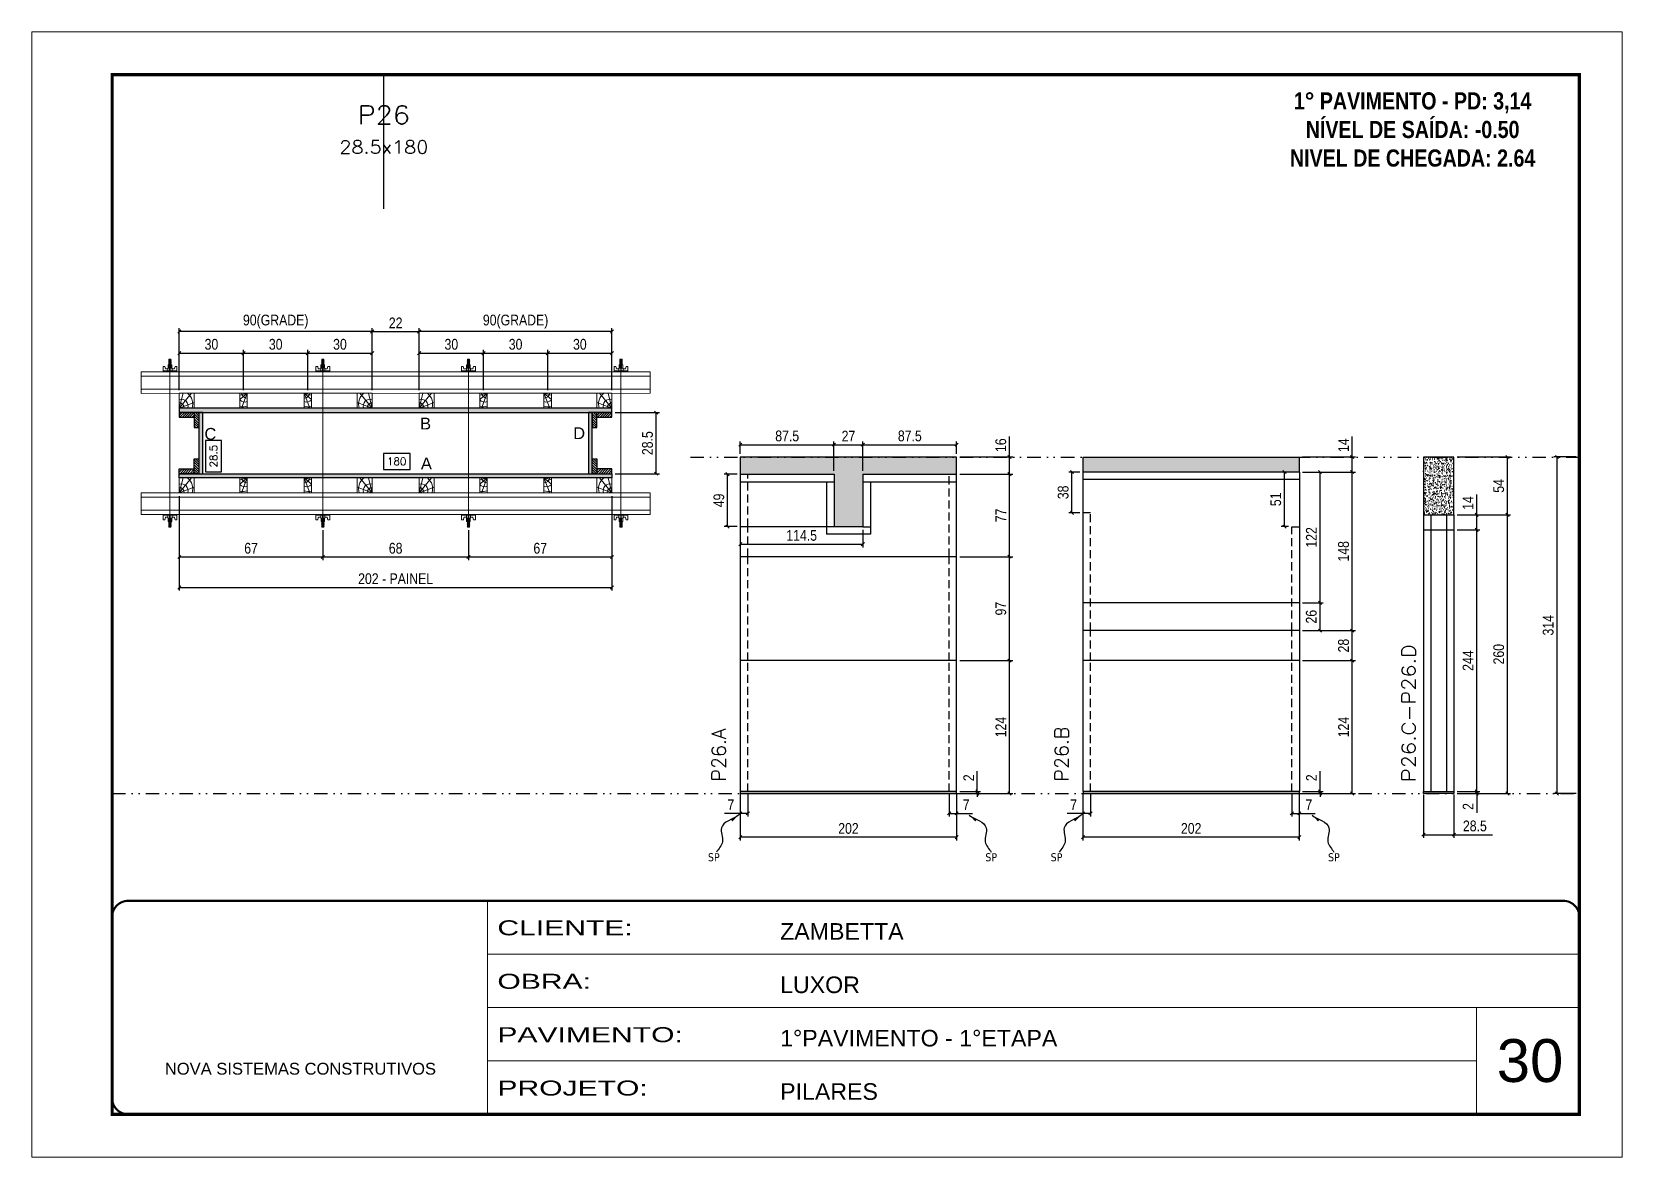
# Model space of a CAD drawing. Extents: x 14400 to 24104, y -21631 to 6985.
# Drawn here: x 16012 to 17497, y -2105 to -1055 of the extents above; entities that cross this region are included whole.
import ezdxf
from ezdxf.enums import TextEntityAlignment as Align

# ---------------------------------------------------------------- set-up
doc = ezdxf.new("R2010")
doc.units = 0
for name, pattern in [('CONTINUO', [0]), ('DASHED', [0.75, 0.5, -0.25]), ('DIVIDE2', [0.625, 0.25, -0.125, 0, -0.125, 0, -0.125]), ('HIDDEN', [0.375, 0.25, -0.125])]:
    doc.linetypes.add(name, pattern=pattern)
for name, color, linetype, lineweight in [('CARIMBO', 255, 'Continuous', 9), ('Folhas', 255, 'Continuous', 9), ('Hachura', 251, 'Continuous', 9), ('Madeira', 126, 'Continuous', 18), ('Perfil Metálico', 224, 'Continuous', 18), ('SARRAFO DE PRESSAO', 251, 'DASHED', 9), ('Texto Seção', 7, 'Continuous', 15)]:
    doc.layers.add(name, color=color, linetype=linetype, lineweight=lineweight)
for name, color, linetype in [('CHAPA', 1, 'Continuous'), ('COTA', 241, 'Continuous'), ('MEIO_PONT', 93, 'Continuous'), ('NOMENCLATURA', 7, 'Continuous'), ('Nível', 160, 'Continuous'), ('Painéis', 200, 'Continuous'), ('SARR_2.2x7', 40, 'Continuous'), ('SARRAFO', 251, 'Continuous'), ('texto', 7, 'Continuous'), ('Texto de Titulo', 7, 'Continuous'), ('Texto Qtd Sarr', 242, 'Continuous'), ('TEXTO_GERAL', 7, 'Continuous')]:
    doc.layers.add(name, color=color, linetype=linetype)
doc.styles.add('ARIAL', font='arial.ttf')
doc.styles.add('COTA TECNICA', font='techl___.ttf', dxfattribs={"height": 10})
doc.styles.add('COTA TECNICA 2X', font='techl___.ttf', dxfattribs={"height": 10})
doc.styles.add('COTA TECNICA-50', font='techl___.ttf', dxfattribs={"height": 10})
doc.styles.add('REGUA-120', font='ROMANS.shx', dxfattribs={"height": 15})
doc.styles.add('ROMANC', font='techb___.ttf', dxfattribs={"height": 2.5})
doc.styles.add('ROMANS', font='romans.shx')
doc.styles.get("Standard").update_dxf_attribs({"font": 'arial.ttf'})
doc.styles.add('Tecnologia', font='')
doc.styles.get('Tecnologia').set_extended_font_data('Forgotten Futurist')
doc.dimstyles.new('COTA PAINEL-50', dxfattribs={"dimtxt": 10, "dimasz": 3, "dimexe": 3, "dimexo": 3, "dimgap": 3, "dimtad": 1, "dimdec": 1, "dimzin": 12, "dimdsep": 46, "dimtxsty": 'COTA TECNICA-50', "dimblk1": 'OBLIQUE', "dimblk2": 'OBLIQUE', "dimsah": 1, "dimcen": 0.9, "dimclrd": 4, "dimclre": 4, "dimclrt": 240, "dimadec": 1, "dimazin": 3, "dimtfac": 1, "dimtdec": 1, "dimtmove": 0, "dimatfit": 3, "dimfxl": 1, "dimtolj": 1, "dimtzin": 12, "dimarcsym": 0})
doc.dimstyles.new('PAINEL', dxfattribs={"dimtxt": 10, "dimasz": 3, "dimexe": 3, "dimexo": 3, "dimgap": 3, "dimtad": 1, "dimdec": 1, "dimzin": 12, "dimdsep": 46, "dimtxsty": 'COTA TECNICA', "dimblk1": 'OBLIQUE', "dimblk2": 'OBLIQUE', "dimsah": 1, "dimcen": 0.9, "dimclrd": 4, "dimclre": 4, "dimclrt": 240, "dimadec": 1, "dimazin": 3, "dimtfac": 1, "dimtdec": 1, "dimtmove": 0, "dimatfit": 3, "dimfxl": 1, "dimtolj": 1, "dimtzin": 12, "dimarcsym": 0})
doc.dimstyles.new('SECAO PILAR', dxfattribs={"dimtxt": 10, "dimasz": 3, "dimexe": 3, "dimexo": 3, "dimgap": 3, "dimtad": 1, "dimdec": 1, "dimlfac": 0.5, "dimzin": 12, "dimdsep": 46, "dimtxsty": 'COTA TECNICA 2X', "dimblk1": 'OBLIQUE', "dimblk2": 'OBLIQUE', "dimsah": 1, "dimcen": 0.9, "dimclrd": 256, "dimclre": 256, "dimclrt": 256, "dimadec": 1, "dimazin": 3, "dimtfac": 1, "dimtdec": 1, "dimtmove": 0, "dimatfit": 3, "dimfxl": 1, "dimtolj": 1, "dimtzin": 12, "dimarcsym": 0})
doc.dimstyles.new('SECÇÃO 2', dxfattribs={"dimtxt": 7, "dimasz": 6, "dimexe": 0.18, "dimexo": 2, "dimgap": -4, "dimtad": 3, "dimdec": 1, "dimlfac": 0.5, "dimzin": 12, "dimdsep": 46, "dimtxsty": 'ROMANS', "dimblk": 'ARCHTICK', "dimcen": 0.09, "dimse1": 1, "dimse2": 1, "dimsd1": 1, "dimsd2": 1, "dimclrd": 180, "dimclre": 5, "dimclrt": 1, "dimadec": 0, "dimazin": 3, "dimtfac": 1, "dimtdec": 1, "dimtofl": 0, "dimtmove": 0, "dimatfit": 3, "dimldrblk": 'ARCHTICK', "dimfxl": 1, "dimtolj": 1, "dimtzin": 0, "dimarcsym": 0})
doc.dimstyles.get("Standard").update_dxf_attribs({"dimtxt": 0.18, "dimasz": 0.18, "dimexe": 0.18, "dimexo": 0.0625, "dimgap": 0.09, "dimtad": 0, "dimtih": 1, "dimtoh": 1, "dimdec": 4, "dimzin": 0, "dimdsep": 46, "dimtxsty": 'Standard', "dimcen": 0.09, "dimadec": 0, "dimazin": 0, "dimtfac": 1, "dimtdec": 4, "dimtofl": 0, "dimtmove": 0, "dimatfit": 3, "dimfxl": 1, "dimtolj": 1, "dimtzin": 0, "dimarcsym": 0})

msp = doc.modelspace()

# ---------------------------------------------------------------- texts
at = {"layer": 'CARIMBO', "style": 'ARIAL'}
msp.add_text('30', height=40, dxfattribs=at).set_placement((17379.83, -2035.15))
at = {"layer": 'NOMENCLATURA', "color": 2, "insert": (17301.29, -1111.71), "char_height": 16, "attachment_point": 2, "style": 'ROMANC'}
msp.add_mtext_dynamic_manual_height_columns('1° PAVIMENTO - PD: 3,14\\PNÍVEL DE SAÍDA: -0.50\\PNIVEL DE CHEGADA: 2.64', width=432.3511, gutter_width=1, heights=[0], dxfattribs=at)
at = {"layer": 'texto', "color": 0, "char_height": 7.5, "attachment_point": 5}
for insert in [(16648.75, -1825.51), (16907.78, -1825.51), (16968.77, -1825.51), (17227.79, -1825.51)]:
    msp.add_mtext('{\\fTahoma|b0|i0|c0|p34;\\C4;SP}', dxfattribs=dict(at, insert=insert))
at = {"layer": 'Texto Seção', "style": 'REGUA-120', "width": 1.1}
msp.add_text('P26.C-P26.D', height=13, rotation=90, dxfattribs=at).set_placement((17304.11, -1755.25))
at = {"layer": 'Texto Seção', "char_height": 13, "width": 285.3299, "attachment_point": 7, "rotation": 90, "style": 'REGUA-120'}
for s, insert in [('\\pt26;P26.A', (16660.06, -1754.76)), ('\\pt26;P26.B', (16980.07, -1754.76))]:
    msp.add_mtext(s, dxfattribs=dict(at, insert=insert))
at = {"layer": 'TEXTO_GERAL', "style": 'ARIAL'}
for s, p in [('C', (16178.7, -1430.41)), ('B', (16379.67, -1420.81)), ('D', (16523.04, -1429.84)), ('A', (16380.42, -1458.04))]:
    msp.add_text(s, height=11, dxfattribs=at).set_placement(p, align=Align.MIDDLE_CENTER)

# ---------------------------------------------------------------- blocks, each defined once
blk = doc.blocks.new('9999999999')
at = {"color": 30, "linetype": 'CONTINUO'}
for p, q in [((98564.6, 34230.2), (98564.6, 34429.4)), ((98564.6, 34379.6), (99584, 34379.6)), ((98564.6, 34329.8), (99488, 34329.8)), ((99584, 34329.8), (99488, 34329.8)), ((99488, 34329.8), (99488, 34230.2)), ((98564.6, 34280), (99488, 34280))]:
    blk.add_line(p, q, dxfattribs=at)
at = {"color": 30, "linetype": 'CONTINUO', "const_width": 2}
blk.add_lwpolyline([(99584, 34230.2), (99584, 34414.4, 0.414214), (99569, 34429.4), (98229, 34429.4, 0.414214), (98214, 34414.4), (98214, 34245.2, 0.414214), (98229, 34230.2), (99584, 34230.2)], format="xyb", dxfattribs=at)
at = {"layer": 'Folhas'}
blk.add_lwpolyline([(98139, 34190.2), (99624, 34190.2), (99624, 35240.2), (98139, 35240.2)], close=True, dxfattribs=at)
at = {"layer": 'Folhas', "color": 30, "const_width": 3}
blk.add_lwpolyline([(98214, 34230.2), (99584, 34230.2), (99584, 35200.2), (98214, 35200.2)], close=True, dxfattribs=at)
at = {"color": 7, "linetype": 'Continuous', "ltscale": 5, "style": 'ARIAL'}
for s, height, p in [('ZAMBETTA', 15.48, (98837.7, 34393.1)), ('LUXOR', 15.48, (98837.7, 34343.3)), ('1°PAVIMENTO - 1°ETAPA', 15.483, (98837.7, 34293.5)), ('NOVA SISTEMAS CONSTRUTIVOS', 11.059, (98263.2, 34267.2)), ('PILARES', 15.48, (98837.7, 34243.7))]:
    blk.add_text(s, height=height, dxfattribs=at).set_placement(p)
at = {"layer": 'Folhas', "color": 7, "style": 'Tecnologia', "width": 1.5}
for s, p in [('CLIENTE:', (98573.7, 34397.2)), ('OBRA:', (98573.7, 34347.3)), ('PAVIMENTO:', (98573.7, 34297.5)), ('PROJETO:', (98573.7, 34247.7))]:
    blk.add_text(s, height=14, dxfattribs=at).set_placement(p)
blk = doc.blocks.new('*D1637')
at = {"layer": 'COTA', "color": 180, "lineweight": -2, "transparency": 16777216}
for p, q in [((16189.1, -1436.5), (16174.1, -1436.5)), ((16174.1, -1436.5), (16174.1, -1465.8)), ((16189.1, -1465.8), (16189.1, -1436.5)), ((16174.1, -1465.8), (16189.1, -1465.8))]:
    blk.add_line(p, q, dxfattribs=at)
at = {"layer": 'Defpoints', "color": 0, "transparency": 16777216}
for p in [(16189, -1410.6), (16189, -1467.6), (16193.1, -1467.6)]:
    blk.add_point(p, dxfattribs=at)
at = {"layer": 'COTA', "color": 1, "transparency": 16777216, "insert": (16181.6, -1451.2), "char_height": 7, "attachment_point": 5, "rotation": 90, "style": 'ROMANS'}
blk.add_mtext('\\A1;28.5', dxfattribs=at)
blk = doc.blocks.new('_ArchTick')
at = {"color": 0, "linetype": 'ByBlock', "const_width": 0.15}
blk.add_lwpolyline([(-0.5, -0.5), (0.5, 0.5)], dxfattribs=at)
blk = doc.blocks.new('*D1638')
at = {"layer": 'COTA', "color": 180, "lineweight": -2, "transparency": 16777216}
for p, q in [((16365.2, -1448.6), (16340.2, -1448.6)), ((16340.2, -1448.6), (16340.2, -1463.6)), ((16365.2, -1463.6), (16365.2, -1448.6)), ((16340.2, -1463.6), (16365.2, -1463.6))]:
    blk.add_line(p, q, dxfattribs=at)
at = {"layer": 'Defpoints', "color": 0, "transparency": 16777216}
for p in [(16171.7, -1467.6), (16531.7, -1467.6), (16531.7, -1467.6)]:
    blk.add_point(p, dxfattribs=at)
at = {"layer": 'COTA', "color": 1, "transparency": 16777216, "insert": (16352.7, -1456.1), "char_height": 7, "attachment_point": 5, "style": 'ROMANS'}
blk.add_mtext('\\A1;180', dxfattribs=at)
blk = doc.blocks.new('_Oblique')
at = {"color": 0, "linetype": 'ByBlock', "lineweight": -2}
blk.add_line((-0.5, -0.5), (0.5, 0.5), dxfattribs=at)
blk = doc.blocks.new('*D1639')
at = {"layer": 'COTA', "lineweight": -2, "transparency": 16777216}
for p, q in [((16149.7, -1488.5), (16149.7, -1576.7)), ((16553.7, -1488.5), (16553.7, -1576.7)), ((16149.7, -1573.7), (16553.7, -1573.7))]:
    blk.add_line(p, q, dxfattribs=at)
at = {"layer": 'Defpoints', "color": 0, "transparency": 16777216}
for p in [(16149.7, -1485.5), (16553.7, -1485.5), (16553.7, -1573.7)]:
    blk.add_point(p, dxfattribs=at)
at = {"layer": 'COTA', "lineweight": -2, "transparency": 16777216, "xscale": 3, "yscale": 3, "zscale": 3, "rotation": 180}
blk.add_blockref('_Oblique', (16149.7, -1573.7), dxfattribs=at)
at = {"layer": 'COTA', "lineweight": -2, "transparency": 16777216, "xscale": 3, "yscale": 3, "zscale": 3}
blk.add_blockref('_Oblique', (16553.7, -1573.7), dxfattribs=at)
at = {"layer": 'COTA', "transparency": 16777216, "insert": (16351.7, -1565.6), "char_height": 10, "attachment_point": 5, "style": 'COTA TECNICA 2X'}
blk.add_mtext('\\A1;202 - PAINEL', dxfattribs=at)
blk = doc.blocks.new('*D1640')
at = {"layer": 'COTA', "lineweight": -2, "transparency": 16777216}
for p, q in [((16149.7, -1488.6), (16149.7, -1548.3)), ((16283.7, -1520.3), (16283.7, -1548.3)), ((16149.7, -1545.3), (16283.7, -1545.3))]:
    blk.add_line(p, q, dxfattribs=at)
at = {"layer": 'Defpoints', "color": 0, "transparency": 16777216}
for p in [(16149.7, -1485.6), (16283.7, -1517.3), (16283.7, -1545.3)]:
    blk.add_point(p, dxfattribs=at)
at = {"layer": 'COTA', "lineweight": -2, "transparency": 16777216, "xscale": 3, "yscale": 3, "zscale": 3, "rotation": 180}
blk.add_blockref('_Oblique', (16149.7, -1545.3), dxfattribs=at)
at = {"layer": 'COTA', "lineweight": -2, "transparency": 16777216, "xscale": 3, "yscale": 3, "zscale": 3}
blk.add_blockref('_Oblique', (16283.7, -1545.3), dxfattribs=at)
at = {"layer": 'COTA', "transparency": 16777216, "insert": (16216.7, -1537.2), "char_height": 10, "attachment_point": 5, "style": 'COTA TECNICA 2X'}
blk.add_mtext('\\A1;67', dxfattribs=at)
blk = doc.blocks.new('*D1641')
at = {"layer": 'COTA', "lineweight": -2, "transparency": 16777216}
for p, q in [((16553.7, -1488.6), (16553.7, -1548.3)), ((16419.7, -1520.3), (16419.7, -1548.3)), ((16419.7, -1545.3), (16553.7, -1545.3))]:
    blk.add_line(p, q, dxfattribs=at)
at = {"layer": 'Defpoints', "color": 0, "transparency": 16777216}
for p in [(16553.7, -1485.6), (16419.7, -1517.3), (16553.7, -1545.3)]:
    blk.add_point(p, dxfattribs=at)
at = {"layer": 'COTA', "lineweight": -2, "transparency": 16777216, "xscale": 3, "yscale": 3, "zscale": 3, "rotation": 180}
blk.add_blockref('_Oblique', (16419.7, -1545.3), dxfattribs=at)
at = {"layer": 'COTA', "lineweight": -2, "transparency": 16777216, "xscale": 3, "yscale": 3, "zscale": 3}
blk.add_blockref('_Oblique', (16553.7, -1545.3), dxfattribs=at)
at = {"layer": 'COTA', "transparency": 16777216, "insert": (16486.7, -1537.2), "char_height": 10, "attachment_point": 5, "style": 'COTA TECNICA 2X'}
blk.add_mtext('\\A1;67', dxfattribs=at)
blk = doc.blocks.new('C')
at = {"layer": 'Hachura', "color": 0}
for p, q in [((0, 3.22), (0, -3.22)), ((0.45, 3.22), (0, 3.22)), ((0.46, 3.16), (0, 3.16)), ((0.46, 3.05), (0, 3.05)), ((0.46, 2.88), (0, 2.88)), ((0, 2.75), (0, -1.16)), ((0.46, 2.65), (0, 2.65)), ((0.46, 2.23), (0, 2.23)), ((0.46, 1.51), (0, 1.51)), ((0.39, 0.49), (0.17, 0.49)), ((0.45, -3.23), (0.45, 3.22)), ((0.45, 3.22), (2.58, 3.22)), ((1.74, 0.97), (0.45, 0.97)), ((1.45, 0.1), (0.45, 0.1)), ((1.35, 1.94), (1.35, 0.96)), ((2.58, 2.39), (1.47, 2.09)), ((1.74, -0.97), (1.74, 0.97)), ((1.74, 0.97), (1.74, 0.84)), ((1.74, 0.97), (1.74, 0.84)), ((1.74, 0.84), (3.35, 0.84)), ((3.35, 0.45), (1.74, 0.45)), ((2.58, 3.22), (2.58, 2.39)), ((3.32, 0.84), (3.32, -0.84)), ((3.35, 0.84), (3.35, -0.84)), ((3.68, 0.45), (3.35, 0.45)), ((3.84, -0.52), (3.35, 0.45)), ((3.35, 0.06), (3.67, -0.57)), ((3.68, 0.45), (4.16, -0.52)), ((3.72, 0.5), (4.25, -0.57)), ((4.37, -0.55), (3.83, 0.53)), ((4.15, 0.45), (3.93, 0.45)), ((4.42, -0.52), (3.93, 0.45)), ((4.15, 0.45), (4.26, 0.45)), ((4.26, 0.45), (4.74, -0.52)), ((4.3, 0.5), (4.83, -0.57)), ((4.95, -0.55), (4.41, 0.53)), ((4.51, 0.45), (4.84, 0.45)), ((5, -0.52), (4.51, 0.45)), ((4.84, 0.45), (5.32, -0.52)), ((4.88, 0.5), (5.41, -0.57)), ((5.53, -0.55), (4.99, 0.53)), ((5.58, -0.52), (5.09, 0.45)), ((5.42, 0.45), (5.09, 0.45)), ((5.58, -0.52), (5.09, 0.45)), ((5.42, 0.45), (5.74, -0.19)), ((5.46, 0.5), (5.74, -0.07)), ((5.74, 0.19), (5.57, 0.53)), ((5.74, 0.32), (5.68, 0.45)), ((5.68, 0.45), (5.74, 0.45)), ((5.74, 0.45), (5.9, 0.29)), ((5.74, 0.45), (5.74, -0.52)), ((5.9, -0.36), (5.9, 0.29)), ((0.45, 0), (0, 0)), ((0.46, -1.52), (0, -1.52)), ((0.46, -2.23), (0, -2.23)), ((0.46, -2.65), (0, -2.65)), ((0.46, -2.88), (0, -2.88)), ((0.46, -3.05), (0, -3.05)), ((0.46, -3.16), (0, -3.16)), ((0, -3.22), (2.57, -3.22)), ((0.08, -0.48), (0.29, -0.48)), ((0.29, -0.48), (0.4, -0.48)), ((0.45, 0), (0.45, -0.97)), ((0.45, -0.16), (1.45, -0.16)), ((0.45, -0.65), (0.45, -0.32)), ((0.45, -3.23), (0.45, -0.65)), ((0.45, -0.97), (1.74, -0.97)), ((1.35, -1.94), (1.35, -0.97)), ((2.58, -2.39), (1.47, -2.1)), ((3.35, -0.32), (1.74, -0.32)), ((3.35, -0.84), (1.74, -0.84)), ((2.58, -3.23), (2.58, -2.39)), ((3.35, -0.07), (3.58, -0.52)), ((3.35, -0.52), (3.58, -0.52)), ((3.84, -0.52), (4.16, -0.52)), ((4.42, -0.52), (4.74, -0.52)), ((4.63, -0.52), (4.74, -0.52)), ((5, -0.52), (5.32, -0.52)), ((5.58, -0.52), (5.74, -0.52)), ((5.74, -0.52), (5.9, -0.36)), ((5.74, -0.52), (5.74, -0.52))]:
    blk.add_line(p, q, dxfattribs=at)
for centre, radius, start, end in [((1.52, 1.94), 0.161, 104.74356, 180), ((1.44, -0.03), 0.129, 272.69497, 87.30503), ((3.81, 0.39), 0.143, 25.56881, 154.43119), ((4.39, 0.39), 0.143, 25.56881, 154.43119), ((4.97, 0.39), 0.143, 25.56881, 154.43119), ((5.55, 0.39), 0.143, 25.56881, 154.43119), ((0.17, -0.37), 0.174, 221.74404, 317.85924), ((1.52, -1.94), 0.161, 180, 255.25644), ((3.71, -0.4), 0.174, 222.14076, 318.25596), ((4.29, -0.4), 0.174, 222.14076, 318.25596), ((4.87, -0.4), 0.174, 222.14076, 318.25596), ((5.45, -0.4), 0.174, 222.14076, 318.25596), ((5.61, -0.4), 0.174, 317.85924, 318.25596)]:
    blk.add_arc(centre, radius, start, end, dxfattribs=at)
blk = doc.blocks.new('*D1642')
at = {"layer": 'COTA', "lineweight": -2, "transparency": 16777216}
for p, q in [((16283.7, -1520.3), (16283.7, -1548.3)), ((16419.7, -1520.3), (16419.7, -1548.3)), ((16283.7, -1545.3), (16419.7, -1545.3))]:
    blk.add_line(p, q, dxfattribs=at)
at = {"layer": 'Defpoints', "color": 0, "transparency": 16777216}
for p in [(16283.7, -1517.3), (16419.7, -1517.3), (16419.7, -1545.3)]:
    blk.add_point(p, dxfattribs=at)
at = {"layer": 'COTA', "lineweight": -2, "transparency": 16777216, "xscale": 3, "yscale": 3, "zscale": 3, "rotation": 180}
blk.add_blockref('_Oblique', (16283.7, -1545.3), dxfattribs=at)
at = {"layer": 'COTA', "lineweight": -2, "transparency": 16777216, "xscale": 3, "yscale": 3, "zscale": 3}
blk.add_blockref('_Oblique', (16419.7, -1545.3), dxfattribs=at)
at = {"layer": 'COTA', "transparency": 16777216, "insert": (16351.7, -1537.2), "char_height": 10, "attachment_point": 5, "style": 'COTA TECNICA 2X'}
blk.add_mtext('\\A1;68', dxfattribs=at)
blk = doc.blocks.new('*D1643')
at = {"layer": 'COTA', "lineweight": -2, "transparency": 16777216}
for p, q in [((16373.7, -1389.6), (16373.7, -1352.1)), ((16373.7, -1355.1), (16433.7, -1355.1)), ((16433.7, -1389.6), (16433.7, -1352.1))]:
    blk.add_line(p, q, dxfattribs=at)
at = {"layer": 'Defpoints', "color": 0, "transparency": 16777216}
for p in [(16433.7, -1355.1), (16373.7, -1392.6), (16433.7, -1392.6)]:
    blk.add_point(p, dxfattribs=at)
at = {"layer": 'COTA', "lineweight": -2, "transparency": 16777216, "xscale": 3, "yscale": 3, "zscale": 3, "rotation": 180}
blk.add_blockref('_Oblique', (16373.7, -1355.1), dxfattribs=at)
at = {"layer": 'COTA', "lineweight": -2, "transparency": 16777216, "xscale": 3, "yscale": 3, "zscale": 3}
blk.add_blockref('_Oblique', (16433.7, -1355.1), dxfattribs=at)
at = {"layer": 'COTA', "transparency": 16777216, "insert": (16403.7, -1346.9), "char_height": 10, "attachment_point": 5, "style": 'COTA TECNICA 2X'}
blk.add_mtext('\\A1;30', dxfattribs=at)
blk = doc.blocks.new('*D1644')
at = {"layer": 'COTA', "lineweight": -2, "transparency": 16777216}
for p, q in [((16433.7, -1389.6), (16433.7, -1352.1)), ((16433.7, -1355.1), (16493.7, -1355.1)), ((16493.7, -1389.6), (16493.7, -1352.1))]:
    blk.add_line(p, q, dxfattribs=at)
at = {"layer": 'Defpoints', "color": 0, "transparency": 16777216}
for p in [(16493.7, -1355.1), (16433.7, -1392.6), (16493.7, -1392.6)]:
    blk.add_point(p, dxfattribs=at)
at = {"layer": 'COTA', "lineweight": -2, "transparency": 16777216, "xscale": 3, "yscale": 3, "zscale": 3, "rotation": 180}
blk.add_blockref('_Oblique', (16433.7, -1355.1), dxfattribs=at)
at = {"layer": 'COTA', "lineweight": -2, "transparency": 16777216, "xscale": 3, "yscale": 3, "zscale": 3}
blk.add_blockref('_Oblique', (16493.7, -1355.1), dxfattribs=at)
at = {"layer": 'COTA', "transparency": 16777216, "insert": (16463.7, -1346.9), "char_height": 10, "attachment_point": 5, "style": 'COTA TECNICA 2X'}
blk.add_mtext('\\A1;30', dxfattribs=at)
blk = doc.blocks.new('*D1645')
at = {"layer": 'COTA', "lineweight": -2, "transparency": 16777216}
for p, q in [((16493.7, -1389.6), (16493.7, -1352.1)), ((16493.7, -1355.1), (16553.7, -1355.1)), ((16553.7, -1389.6), (16553.7, -1352.1))]:
    blk.add_line(p, q, dxfattribs=at)
at = {"layer": 'Defpoints', "color": 0, "transparency": 16777216}
for p in [(16553.7, -1355.1), (16493.7, -1392.6), (16553.7, -1392.6)]:
    blk.add_point(p, dxfattribs=at)
at = {"layer": 'COTA', "lineweight": -2, "transparency": 16777216, "xscale": 3, "yscale": 3, "zscale": 3, "rotation": 180}
blk.add_blockref('_Oblique', (16493.7, -1355.1), dxfattribs=at)
at = {"layer": 'COTA', "lineweight": -2, "transparency": 16777216, "xscale": 3, "yscale": 3, "zscale": 3}
blk.add_blockref('_Oblique', (16553.7, -1355.1), dxfattribs=at)
at = {"layer": 'COTA', "transparency": 16777216, "insert": (16523.7, -1346.9), "char_height": 10, "attachment_point": 5, "style": 'COTA TECNICA 2X'}
blk.add_mtext('\\A1;30', dxfattribs=at)
blk = doc.blocks.new('*D1646')
at = {"layer": 'COTA', "lineweight": -2, "transparency": 16777216}
for p, q in [((16373.7, -1389.6), (16373.7, -1331.9)), ((16553.7, -1334.9), (16373.7, -1334.9)), ((16553.7, -1389.6), (16553.7, -1331.9))]:
    blk.add_line(p, q, dxfattribs=at)
at = {"layer": 'Defpoints', "color": 0, "transparency": 16777216}
for p in [(16373.7, -1334.9), (16373.7, -1392.6), (16553.7, -1392.6)]:
    blk.add_point(p, dxfattribs=at)
at = {"layer": 'COTA', "lineweight": -2, "transparency": 16777216, "xscale": 3, "yscale": 3, "zscale": 3, "rotation": 180}
blk.add_blockref('_Oblique', (16373.7, -1334.9), dxfattribs=at)
at = {"layer": 'COTA', "lineweight": -2, "transparency": 16777216, "xscale": 3, "yscale": 3, "zscale": 3}
blk.add_blockref('_Oblique', (16553.7, -1334.9), dxfattribs=at)
at = {"layer": 'COTA', "transparency": 16777216, "insert": (16463.7, -1325.7), "char_height": 10, "attachment_point": 5, "style": 'COTA TECNICA 2X'}
blk.add_mtext('\\A1;90(GRADE)', dxfattribs=at)
blk = doc.blocks.new('*D1647')
at = {"layer": 'COTA', "lineweight": -2, "transparency": 16777216}
for p, q in [((16556.7, -1410.6), (16598, -1410.6)), ((16595, -1467.6), (16595, -1410.6)), ((16556.7, -1467.6), (16598, -1467.6))]:
    blk.add_line(p, q, dxfattribs=at)
at = {"layer": 'Defpoints', "color": 0, "transparency": 16777216}
for p in [(16553.7, -1410.6), (16595, -1410.6), (16553.7, -1467.6)]:
    blk.add_point(p, dxfattribs=at)
at = {"layer": 'COTA', "lineweight": -2, "transparency": 16777216, "xscale": 3, "yscale": 3, "zscale": 3}
for p, rotation in [((16595, -1410.6), 90), ((16595, -1467.6), 270)]:
    blk.add_blockref('_Oblique', p, dxfattribs=dict(at, rotation=rotation))
at = {"layer": 'COTA', "transparency": 16777216, "insert": (16586.9, -1439.1), "char_height": 10, "attachment_point": 5, "rotation": 90, "style": 'COTA TECNICA 2X'}
blk.add_mtext('\\A1;28.5', dxfattribs=at)
blk = doc.blocks.new('PONTALETE')
at = {"layer": 'Madeira'}
for q in [(2.71, 7), (7, 5.76), (7, 1.74)]:
    blk.add_line((0, 0), q, dxfattribs=at)
blk.add_lwpolyline([(0, 0), (7, 0), (7, 7), (0, 7)], close=True, dxfattribs=at)
for centre, radius, start, end in [((2.04, 0.06), 6.23, 37.28179, 109.09128), ((1.09, 0.9), 3.19, 343.60304, 109.98471), ((-0.21, -0.78), 3.09, 14.63219, 86.0383)]:
    blk.add_arc(centre, radius, start, end, dxfattribs=at)
blk = doc.blocks.new('MEIO PONTALETE')
at = {"layer": 'Madeira'}
for q in [(2.71, 7), (3.5, 2.88), (3.5, 0.87)]:
    blk.add_line((0, 0), q, dxfattribs=at)
blk.add_lwpolyline([(0, 0), (3.5, 0), (3.5, 7), (0, 7)], close=True, dxfattribs=at)
for centre, radius, start, end in [((2.04, 0.06), 6.23, 76.44987, 109.09128), ((1.09, 0.9), 3.19, 40.90626, 109.98471), ((-0.21, -0.78), 3.09, 14.63219, 86.0383)]:
    blk.add_arc(centre, radius, start, end, dxfattribs=at)
blk = doc.blocks.new('*D1648')
at = {"layer": 'COTA', "lineweight": -2, "transparency": 16777216}
for p, q in [((16149.7, -1389.6), (16149.7, -1352.1)), ((16149.7, -1355.1), (16209.7, -1355.1)), ((16209.7, -1389.6), (16209.7, -1352.1))]:
    blk.add_line(p, q, dxfattribs=at)
at = {"layer": 'Defpoints', "color": 0, "transparency": 16777216}
for p in [(16209.7, -1355.1), (16149.7, -1392.6), (16209.7, -1392.6)]:
    blk.add_point(p, dxfattribs=at)
at = {"layer": 'COTA', "lineweight": -2, "transparency": 16777216, "xscale": 3, "yscale": 3, "zscale": 3, "rotation": 180}
blk.add_blockref('_Oblique', (16149.7, -1355.1), dxfattribs=at)
at = {"layer": 'COTA', "lineweight": -2, "transparency": 16777216, "xscale": 3, "yscale": 3, "zscale": 3}
blk.add_blockref('_Oblique', (16209.7, -1355.1), dxfattribs=at)
at = {"layer": 'COTA', "transparency": 16777216, "insert": (16179.7, -1346.9), "char_height": 10, "attachment_point": 5, "style": 'COTA TECNICA 2X'}
blk.add_mtext('\\A1;30', dxfattribs=at)
blk = doc.blocks.new('*D1649')
at = {"layer": 'COTA', "lineweight": -2, "transparency": 16777216}
for p, q in [((16209.7, -1389.6), (16209.7, -1352.1)), ((16209.7, -1355.1), (16269.7, -1355.1)), ((16269.7, -1389.6), (16269.7, -1352.1))]:
    blk.add_line(p, q, dxfattribs=at)
at = {"layer": 'Defpoints', "color": 0, "transparency": 16777216}
for p in [(16269.7, -1355.1), (16209.7, -1392.6), (16269.7, -1392.6)]:
    blk.add_point(p, dxfattribs=at)
at = {"layer": 'COTA', "lineweight": -2, "transparency": 16777216, "xscale": 3, "yscale": 3, "zscale": 3, "rotation": 180}
blk.add_blockref('_Oblique', (16209.7, -1355.1), dxfattribs=at)
at = {"layer": 'COTA', "lineweight": -2, "transparency": 16777216, "xscale": 3, "yscale": 3, "zscale": 3}
blk.add_blockref('_Oblique', (16269.7, -1355.1), dxfattribs=at)
at = {"layer": 'COTA', "transparency": 16777216, "insert": (16239.7, -1346.9), "char_height": 10, "attachment_point": 5, "style": 'COTA TECNICA 2X'}
blk.add_mtext('\\A1;30', dxfattribs=at)
blk = doc.blocks.new('*D1650')
at = {"layer": 'COTA', "lineweight": -2, "transparency": 16777216}
for p, q in [((16269.7, -1389.6), (16269.7, -1352.1)), ((16269.7, -1355.1), (16329.7, -1355.1)), ((16329.7, -1389.6), (16329.7, -1352.1))]:
    blk.add_line(p, q, dxfattribs=at)
at = {"layer": 'Defpoints', "color": 0, "transparency": 16777216}
for p in [(16329.7, -1355.1), (16269.7, -1392.6), (16329.7, -1392.6)]:
    blk.add_point(p, dxfattribs=at)
at = {"layer": 'COTA', "lineweight": -2, "transparency": 16777216, "xscale": 3, "yscale": 3, "zscale": 3, "rotation": 180}
blk.add_blockref('_Oblique', (16269.7, -1355.1), dxfattribs=at)
at = {"layer": 'COTA', "lineweight": -2, "transparency": 16777216, "xscale": 3, "yscale": 3, "zscale": 3}
blk.add_blockref('_Oblique', (16329.7, -1355.1), dxfattribs=at)
at = {"layer": 'COTA', "transparency": 16777216, "insert": (16299.7, -1346.9), "char_height": 10, "attachment_point": 5, "style": 'COTA TECNICA 2X'}
blk.add_mtext('\\A1;30', dxfattribs=at)
blk = doc.blocks.new('*D1651')
at = {"layer": 'COTA', "lineweight": -2, "transparency": 16777216}
for p, q in [((16149.7, -1389.6), (16149.7, -1331.9)), ((16329.7, -1334.9), (16149.7, -1334.9)), ((16329.7, -1389.6), (16329.7, -1331.9))]:
    blk.add_line(p, q, dxfattribs=at)
at = {"layer": 'Defpoints', "color": 0, "transparency": 16777216}
for p in [(16149.7, -1334.9), (16149.7, -1392.6), (16329.7, -1392.6)]:
    blk.add_point(p, dxfattribs=at)
at = {"layer": 'COTA', "lineweight": -2, "transparency": 16777216, "xscale": 3, "yscale": 3, "zscale": 3, "rotation": 180}
blk.add_blockref('_Oblique', (16149.7, -1334.9), dxfattribs=at)
at = {"layer": 'COTA', "lineweight": -2, "transparency": 16777216, "xscale": 3, "yscale": 3, "zscale": 3}
blk.add_blockref('_Oblique', (16329.7, -1334.9), dxfattribs=at)
at = {"layer": 'COTA', "transparency": 16777216, "insert": (16239.7, -1325.7), "char_height": 10, "attachment_point": 5, "style": 'COTA TECNICA 2X'}
blk.add_mtext('\\A1;90(GRADE)', dxfattribs=at)
blk = doc.blocks.new('*D1652')
at = {"layer": 'COTA', "lineweight": -2, "transparency": 16777216}
for p, q in [((16329.7, -1389.6), (16329.7, -1331.9)), ((16329.7, -1334.9), (16373.7, -1334.9)), ((16373.7, -1389.6), (16373.7, -1331.9))]:
    blk.add_line(p, q, dxfattribs=at)
at = {"layer": 'Defpoints', "color": 0, "transparency": 16777216}
for p in [(16373.7, -1334.9), (16329.7, -1392.6), (16373.7, -1392.6)]:
    blk.add_point(p, dxfattribs=at)
at = {"layer": 'COTA', "lineweight": -2, "transparency": 16777216, "xscale": 3, "yscale": 3, "zscale": 3, "rotation": 180}
blk.add_blockref('_Oblique', (16329.7, -1334.9), dxfattribs=at)
at = {"layer": 'COTA', "lineweight": -2, "transparency": 16777216, "xscale": 3, "yscale": 3, "zscale": 3}
blk.add_blockref('_Oblique', (16373.7, -1334.9), dxfattribs=at)
at = {"layer": 'COTA', "transparency": 16777216, "insert": (16351.7, -1326.9), "char_height": 10, "attachment_point": 5, "style": 'COTA TECNICA 2X'}
blk.add_mtext('\\A1;22', dxfattribs=at)
blk = doc.blocks.new('titulo1')
at = {"layer": 'Defpoints', "color": 252, "linetype": 'HIDDEN', "ltscale": 2}
blk.add_line((0, 0), (0, 125), dxfattribs=at)
at = {"layer": 'Defpoints', "style": 'ROMANS', "oblique": 15}
blk.add_attdef('FOLHA', text='', height=10, dxfattribs=at).set_placement((0, 15.6), align=Align.MIDDLE_CENTER)
at = {"layer": 'Texto Qtd Sarr', "color": 3, "style": 'ROMANS', "oblique": 15}
for tag, height, p in [('TITULO', 17, (0, 71.4)), ('SEÇÃO', 12, (0, 41.5))]:
    blk.add_attdef(tag, text='', height=height, dxfattribs=at).set_placement(p, align=Align.MIDDLE_CENTER)
blk = doc.blocks.new('*D1653')
at = {"layer": 'COTA', "color": 4, "lineweight": -2, "transparency": 16777216}
for p, q in [((16673.5, -1767), (16673.5, -1809.7)), ((16875.5, -1767), (16875.5, -1809.7)), ((16875.5, -1806.7), (16673.5, -1806.7))]:
    blk.add_line(p, q, dxfattribs=at)
at = {"layer": 'Defpoints', "color": 0, "transparency": 16777216}
for p in [(16673.5, -1764), (16875.5, -1764), (16673.5, -1806.7)]:
    blk.add_point(p, dxfattribs=at)
at = {"layer": 'COTA', "color": 4, "lineweight": -2, "transparency": 16777216, "xscale": 3, "yscale": 3, "zscale": 3, "rotation": 180}
blk.add_blockref('_Oblique', (16673.5, -1806.7), dxfattribs=at)
at = {"layer": 'COTA', "color": 4, "lineweight": -2, "transparency": 16777216, "xscale": 3, "yscale": 3, "zscale": 3}
blk.add_blockref('_Oblique', (16875.5, -1806.7), dxfattribs=at)
at = {"layer": 'COTA', "color": 240, "transparency": 16777216, "insert": (16774.5, -1798.6), "char_height": 10, "attachment_point": 5, "style": 'COTA TECNICA'}
blk.add_mtext('\\A1;202', dxfattribs=at)
blk = doc.blocks.new('*D1654')
at = {"layer": 'COTA', "color": 4, "lineweight": -2, "transparency": 16777216}
for p, q in [((16868.5, -1767), (16868.5, -1787.5)), ((16875.5, -1769), (16875.5, -1787.5)), ((16868.5, -1784.5), (16875.5, -1784.5)), ((16875.5, -1784.5), (16890.3, -1784.5))]:
    blk.add_line(p, q, dxfattribs=at)
at = {"layer": 'Defpoints', "color": 0, "transparency": 16777216}
for p in [(16868.5, -1764), (16875.5, -1766), (16875.5, -1784.5)]:
    blk.add_point(p, dxfattribs=at)
at = {"layer": 'COTA', "color": 4, "lineweight": -2, "transparency": 16777216, "xscale": 3, "yscale": 3, "zscale": 3, "rotation": 180}
blk.add_blockref('_Oblique', (16868.5, -1784.5), dxfattribs=at)
at = {"layer": 'COTA', "color": 4, "lineweight": -2, "transparency": 16777216, "xscale": 3, "yscale": 3, "zscale": 3}
blk.add_blockref('_Oblique', (16875.5, -1784.5), dxfattribs=at)
at = {"layer": 'COTA', "color": 240, "transparency": 16777216, "insert": (16884.4, -1776.5), "char_height": 10, "attachment_point": 5, "style": 'COTA TECNICA-50'}
blk.add_mtext('\\A1;7', dxfattribs=at)
blk = doc.blocks.new('*D1655')
at = {"layer": 'COTA', "color": 4, "lineweight": -2, "transparency": 16777216}
for p, q in [((16680.5, -1767), (16680.5, -1787.5)), ((16673.5, -1769), (16673.5, -1787.5)), ((16673.5, -1784.5), (16658.8, -1784.5)), ((16680.5, -1784.5), (16673.5, -1784.5))]:
    blk.add_line(p, q, dxfattribs=at)
at = {"layer": 'Defpoints', "color": 0, "transparency": 16777216}
for p in [(16673.5, -1766), (16680.5, -1764), (16673.5, -1784.5)]:
    blk.add_point(p, dxfattribs=at)
at = {"layer": 'COTA', "color": 4, "lineweight": -2, "transparency": 16777216, "xscale": 3, "yscale": 3, "zscale": 3, "rotation": 180}
blk.add_blockref('_Oblique', (16673.5, -1784.5), dxfattribs=at)
at = {"layer": 'COTA', "color": 4, "lineweight": -2, "transparency": 16777216, "xscale": 3, "yscale": 3, "zscale": 3}
blk.add_blockref('_Oblique', (16680.5, -1784.5), dxfattribs=at)
at = {"layer": 'COTA', "color": 240, "transparency": 16777216, "insert": (16664.7, -1776.5), "char_height": 10, "attachment_point": 5, "style": 'COTA TECNICA-50'}
blk.add_mtext('\\A1;7', dxfattribs=at)
blk = doc.blocks.new('*D1666')
at = {"layer": 'COTA', "color": 4, "linetype": 'ByBlock', "lineweight": -2, "transparency": 16777216}
for p, q in [((16878.5, -1642), (16927.9, -1642)), ((16924.9, -1766), (16924.9, -1642)), ((16878.5, -1766), (16927.9, -1766))]:
    blk.add_line(p, q, dxfattribs=at)
at = {"layer": 'Defpoints', "color": 0, "linetype": 'ByBlock', "transparency": 16777216}
for p in [(16875.5, -1642), (16924.9, -1642), (16875.5, -1766)]:
    blk.add_point(p, dxfattribs=at)
at = {"layer": 'COTA', "color": 4, "linetype": 'ByBlock', "lineweight": -2, "transparency": 16777216, "xscale": 3, "yscale": 3, "zscale": 3}
for p, rotation in [((16924.9, -1642), 90), ((16924.9, -1766), 270)]:
    blk.add_blockref('_Oblique', p, dxfattribs=dict(at, rotation=rotation))
at = {"layer": 'COTA', "color": 240, "linetype": 'ByBlock', "transparency": 16777216, "insert": (16916.8, -1704), "char_height": 10, "attachment_point": 5, "rotation": 90, "style": 'COTA TECNICA'}
blk.add_mtext('\\A1;124', dxfattribs=at)
blk = doc.blocks.new('*D1656')
at = {"layer": 'COTA', "color": 4, "lineweight": -2, "transparency": 16777216}
for p, q in [((16894.8, -1764), (16894.8, -1745.2)), ((16878.5, -1764), (16897.8, -1764)), ((16878.5, -1766), (16897.8, -1766)), ((16894.8, -1766), (16894.8, -1764)), ((16894.8, -1766), (16894.8, -1769))]:
    blk.add_line(p, q, dxfattribs=at)
at = {"layer": 'Defpoints', "color": 0, "transparency": 16777216}
for p in [(16875.5, -1764), (16875.5, -1766), (16894.8, -1766)]:
    blk.add_point(p, dxfattribs=at)
at = {"layer": 'COTA', "color": 4, "lineweight": -2, "transparency": 16777216, "xscale": 3, "yscale": 3, "zscale": 3}
for p, rotation in [((16894.8, -1764), 270), ((16894.8, -1766), 90)]:
    blk.add_blockref('_Oblique', p, dxfattribs=dict(at, rotation=rotation))
at = {"layer": 'COTA', "color": 240, "transparency": 16777216, "insert": (16886.8, -1751.3), "char_height": 10, "attachment_point": 5, "rotation": 90, "style": 'COTA TECNICA-50'}
blk.add_mtext('\\A1;2', dxfattribs=at)
blk = doc.blocks.new('*D1667')
at = {"layer": 'COTA', "color": 4, "linetype": 'ByBlock', "lineweight": -2, "transparency": 16777216}
for p, q in [((16878.5, -1642), (16927.9, -1642)), ((16924.9, -1766), (16924.9, -1642)), ((16878.5, -1766), (16927.9, -1766))]:
    blk.add_line(p, q, dxfattribs=at)
at = {"layer": 'Defpoints', "color": 0, "linetype": 'ByBlock', "transparency": 16777216}
for p in [(16875.5, -1642), (16924.9, -1642), (16875.5, -1766)]:
    blk.add_point(p, dxfattribs=at)
at = {"layer": 'COTA', "color": 4, "linetype": 'ByBlock', "lineweight": -2, "transparency": 16777216, "xscale": 3, "yscale": 3, "zscale": 3}
for p, rotation in [((16924.9, -1642), 90), ((16924.9, -1766), 270)]:
    blk.add_blockref('_Oblique', p, dxfattribs=dict(at, rotation=rotation))
at = {"layer": 'COTA', "color": 240, "linetype": 'ByBlock', "transparency": 16777216, "insert": (16916.8, -1704), "char_height": 10, "attachment_point": 5, "rotation": 90, "style": 'COTA TECNICA'}
blk.add_mtext('\\A1;124', dxfattribs=at)
blk = doc.blocks.new('*D1668')
at = {"layer": 'COTA', "color": 4, "lineweight": -2, "transparency": 16777216}
for p, q in [((16878.5, -1545), (16927.9, -1545)), ((16924.9, -1642), (16924.9, -1545)), ((16878.5, -1642), (16927.9, -1642))]:
    blk.add_line(p, q, dxfattribs=at)
at = {"layer": 'Defpoints', "color": 0, "transparency": 16777216}
for p in [(16875.5, -1545), (16924.9, -1545), (16875.5, -1642)]:
    blk.add_point(p, dxfattribs=at)
at = {"layer": 'COTA', "color": 4, "lineweight": -2, "transparency": 16777216, "xscale": 3, "yscale": 3, "zscale": 3}
for p, rotation in [((16924.9, -1545), 90), ((16924.9, -1642), 270)]:
    blk.add_blockref('_Oblique', p, dxfattribs=dict(at, rotation=rotation))
at = {"layer": 'COTA', "color": 240, "transparency": 16777216, "insert": (16916.8, -1593.5), "char_height": 10, "attachment_point": 5, "rotation": 90, "style": 'COTA TECNICA'}
blk.add_mtext('\\A1;97', dxfattribs=at)
blk = doc.blocks.new('*D1657')
at = {"layer": 'COTA', "color": 4, "lineweight": -2, "transparency": 16777216}
for p, q in [((16993.5, -1767), (16993.5, -1809.7)), ((17195.5, -1767), (17195.5, -1809.7)), ((17195.5, -1806.7), (16993.5, -1806.7))]:
    blk.add_line(p, q, dxfattribs=at)
at = {"layer": 'Defpoints', "color": 0, "transparency": 16777216}
for p in [(16993.5, -1764), (17195.5, -1764), (16993.5, -1806.7)]:
    blk.add_point(p, dxfattribs=at)
at = {"layer": 'COTA', "color": 4, "lineweight": -2, "transparency": 16777216, "xscale": 3, "yscale": 3, "zscale": 3, "rotation": 180}
blk.add_blockref('_Oblique', (16993.5, -1806.7), dxfattribs=at)
at = {"layer": 'COTA', "color": 4, "lineweight": -2, "transparency": 16777216, "xscale": 3, "yscale": 3, "zscale": 3}
blk.add_blockref('_Oblique', (17195.5, -1806.7), dxfattribs=at)
at = {"layer": 'COTA', "color": 240, "transparency": 16777216, "insert": (17094.5, -1798.6), "char_height": 10, "attachment_point": 5, "style": 'COTA TECNICA'}
blk.add_mtext('\\A1;202', dxfattribs=at)
blk = doc.blocks.new('*D1658')
at = {"layer": 'COTA', "color": 4, "lineweight": -2, "transparency": 16777216}
for p, q in [((17188.5, -1767), (17188.5, -1787.5)), ((17195.5, -1769), (17195.5, -1787.5)), ((17188.5, -1784.5), (17195.5, -1784.5)), ((17195.5, -1784.5), (17210.3, -1784.5))]:
    blk.add_line(p, q, dxfattribs=at)
at = {"layer": 'Defpoints', "color": 0, "transparency": 16777216}
for p in [(17188.5, -1764), (17195.5, -1766), (17195.5, -1784.5)]:
    blk.add_point(p, dxfattribs=at)
at = {"layer": 'COTA', "color": 4, "lineweight": -2, "transparency": 16777216, "xscale": 3, "yscale": 3, "zscale": 3, "rotation": 180}
blk.add_blockref('_Oblique', (17188.5, -1784.5), dxfattribs=at)
at = {"layer": 'COTA', "color": 4, "lineweight": -2, "transparency": 16777216, "xscale": 3, "yscale": 3, "zscale": 3}
blk.add_blockref('_Oblique', (17195.5, -1784.5), dxfattribs=at)
at = {"layer": 'COTA', "color": 240, "transparency": 16777216, "insert": (17204.4, -1776.5), "char_height": 10, "attachment_point": 5, "style": 'COTA TECNICA-50'}
blk.add_mtext('\\A1;7', dxfattribs=at)
blk = doc.blocks.new('*D1659')
at = {"layer": 'COTA', "color": 4, "lineweight": -2, "transparency": 16777216}
for p, q in [((17000.5, -1767), (17000.5, -1787.5)), ((16993.5, -1769), (16993.5, -1787.5)), ((16993.5, -1784.5), (16978.8, -1784.5)), ((17000.5, -1784.5), (16993.5, -1784.5))]:
    blk.add_line(p, q, dxfattribs=at)
at = {"layer": 'Defpoints', "color": 0, "transparency": 16777216}
for p in [(16993.5, -1766), (17000.5, -1764), (16993.5, -1784.5)]:
    blk.add_point(p, dxfattribs=at)
at = {"layer": 'COTA', "color": 4, "lineweight": -2, "transparency": 16777216, "xscale": 3, "yscale": 3, "zscale": 3, "rotation": 180}
blk.add_blockref('_Oblique', (16993.5, -1784.5), dxfattribs=at)
at = {"layer": 'COTA', "color": 4, "lineweight": -2, "transparency": 16777216, "xscale": 3, "yscale": 3, "zscale": 3}
blk.add_blockref('_Oblique', (17000.5, -1784.5), dxfattribs=at)
at = {"layer": 'COTA', "color": 240, "transparency": 16777216, "insert": (16984.7, -1776.5), "char_height": 10, "attachment_point": 5, "style": 'COTA TECNICA-50'}
blk.add_mtext('\\A1;7', dxfattribs=at)
blk = doc.blocks.new('*D1669')
at = {"layer": 'COTA', "color": 4, "linetype": 'ByBlock', "lineweight": -2, "transparency": 16777216}
for p, q in [((17198.5, -1642), (17247.9, -1642)), ((17244.9, -1766), (17244.9, -1642)), ((17198.5, -1766), (17247.9, -1766))]:
    blk.add_line(p, q, dxfattribs=at)
at = {"layer": 'Defpoints', "color": 0, "linetype": 'ByBlock', "transparency": 16777216}
for p in [(17195.5, -1642), (17244.9, -1642), (17195.5, -1766)]:
    blk.add_point(p, dxfattribs=at)
at = {"layer": 'COTA', "color": 4, "linetype": 'ByBlock', "lineweight": -2, "transparency": 16777216, "xscale": 3, "yscale": 3, "zscale": 3}
for p, rotation in [((17244.9, -1642), 90), ((17244.9, -1766), 270)]:
    blk.add_blockref('_Oblique', p, dxfattribs=dict(at, rotation=rotation))
at = {"layer": 'COTA', "color": 240, "linetype": 'ByBlock', "transparency": 16777216, "insert": (17236.8, -1704), "char_height": 10, "attachment_point": 5, "rotation": 90, "style": 'COTA TECNICA'}
blk.add_mtext('\\A1;124', dxfattribs=at)
blk = doc.blocks.new('*D1660')
at = {"layer": 'COTA', "color": 4, "lineweight": -2, "transparency": 16777216}
for p, q in [((17214.8, -1764), (17214.8, -1745.2)), ((17198.5, -1764), (17217.8, -1764)), ((17198.5, -1766), (17217.8, -1766)), ((17214.8, -1766), (17214.8, -1764)), ((17214.8, -1766), (17214.8, -1769))]:
    blk.add_line(p, q, dxfattribs=at)
at = {"layer": 'Defpoints', "color": 0, "transparency": 16777216}
for p in [(17195.5, -1764), (17195.5, -1766), (17214.8, -1766)]:
    blk.add_point(p, dxfattribs=at)
at = {"layer": 'COTA', "color": 4, "lineweight": -2, "transparency": 16777216, "xscale": 3, "yscale": 3, "zscale": 3}
for p, rotation in [((17214.8, -1764), 270), ((17214.8, -1766), 90)]:
    blk.add_blockref('_Oblique', p, dxfattribs=dict(at, rotation=rotation))
at = {"layer": 'COTA', "color": 240, "transparency": 16777216, "insert": (17206.8, -1751.3), "char_height": 10, "attachment_point": 5, "rotation": 90, "style": 'COTA TECNICA-50'}
blk.add_mtext('\\A1;2', dxfattribs=at)
blk = doc.blocks.new('*D1670')
at = {"layer": 'COTA', "color": 4, "linetype": 'ByBlock', "lineweight": -2, "transparency": 16777216}
for p, q in [((17198.5, -1642), (17247.9, -1642)), ((17244.9, -1766), (17244.9, -1642)), ((17198.5, -1766), (17247.9, -1766))]:
    blk.add_line(p, q, dxfattribs=at)
at = {"layer": 'Defpoints', "color": 0, "linetype": 'ByBlock', "transparency": 16777216}
for p in [(17195.5, -1642), (17244.9, -1642), (17195.5, -1766)]:
    blk.add_point(p, dxfattribs=at)
at = {"layer": 'COTA', "color": 4, "linetype": 'ByBlock', "lineweight": -2, "transparency": 16777216, "xscale": 3, "yscale": 3, "zscale": 3}
for p, rotation in [((17244.9, -1642), 90), ((17244.9, -1766), 270)]:
    blk.add_blockref('_Oblique', p, dxfattribs=dict(at, rotation=rotation))
at = {"layer": 'COTA', "color": 240, "linetype": 'ByBlock', "transparency": 16777216, "insert": (17236.8, -1704), "char_height": 10, "attachment_point": 5, "rotation": 90, "style": 'COTA TECNICA'}
blk.add_mtext('\\A1;124', dxfattribs=at)
blk = doc.blocks.new('*D1671')
at = {"layer": 'COTA', "color": 4, "lineweight": -2, "transparency": 16777216}
for p, q in [((17198.5, -1614), (17247.9, -1614)), ((17244.9, -1642), (17244.9, -1614)), ((17198.5, -1642), (17247.9, -1642))]:
    blk.add_line(p, q, dxfattribs=at)
at = {"layer": 'Defpoints', "color": 0, "transparency": 16777216}
for p in [(17195.5, -1614), (17244.9, -1614), (17195.5, -1642)]:
    blk.add_point(p, dxfattribs=at)
at = {"layer": 'COTA', "color": 4, "lineweight": -2, "transparency": 16777216, "xscale": 3, "yscale": 3, "zscale": 3}
for p, rotation in [((17244.9, -1614), 90), ((17244.9, -1642), 270)]:
    blk.add_blockref('_Oblique', p, dxfattribs=dict(at, rotation=rotation))
at = {"layer": 'COTA', "color": 240, "transparency": 16777216, "insert": (17236.8, -1628), "char_height": 10, "attachment_point": 5, "rotation": 90, "style": 'COTA TECNICA'}
blk.add_mtext('\\A1;28', dxfattribs=at)
blk = doc.blocks.new('*D1672')
at = {"layer": 'COTA', "color": 4, "lineweight": -2, "transparency": 16777216}
for p, q in [((17198.5, -1466), (17247.9, -1466)), ((17244.9, -1614), (17244.9, -1466)), ((17198.5, -1614), (17247.9, -1614))]:
    blk.add_line(p, q, dxfattribs=at)
at = {"layer": 'Defpoints', "color": 0, "transparency": 16777216}
for p in [(17195.5, -1466), (17244.9, -1466), (17195.5, -1614)]:
    blk.add_point(p, dxfattribs=at)
at = {"layer": 'COTA', "color": 4, "lineweight": -2, "transparency": 16777216, "xscale": 3, "yscale": 3, "zscale": 3}
for p, rotation in [((17244.9, -1466), 90), ((17244.9, -1614), 270)]:
    blk.add_blockref('_Oblique', p, dxfattribs=dict(at, rotation=rotation))
at = {"layer": 'COTA', "color": 240, "transparency": 16777216, "insert": (17236.8, -1540), "char_height": 10, "attachment_point": 5, "rotation": 90, "style": 'COTA TECNICA'}
blk.add_mtext('\\A1;148', dxfattribs=at)
blk = doc.blocks.new('*D1673')
at = {"layer": 'COTA', "color": 4, "lineweight": -2, "transparency": 16777216}
for p, q in [((17244.9, -1452), (17244.9, -1432.9)), ((17198.5, -1452), (17247.9, -1452)), ((17244.9, -1466), (17244.9, -1452)), ((17198.5, -1466), (17247.9, -1466))]:
    blk.add_line(p, q, dxfattribs=at)
at = {"layer": 'Defpoints', "color": 0, "transparency": 16777216}
for p in [(17195.5, -1452), (17244.9, -1452), (17195.5, -1466)]:
    blk.add_point(p, dxfattribs=at)
at = {"layer": 'COTA', "color": 4, "lineweight": -2, "transparency": 16777216, "xscale": 3, "yscale": 3, "zscale": 3}
for p, rotation in [((17244.9, -1452), 90), ((17244.9, -1466), 270)]:
    blk.add_blockref('_Oblique', p, dxfattribs=dict(at, rotation=rotation))
at = {"layer": 'COTA', "color": 240, "transparency": 16777216, "insert": (17236.8, -1441), "char_height": 10, "attachment_point": 5, "rotation": 90, "style": 'COTA TECNICA'}
blk.add_mtext('\\A1;14', dxfattribs=at)
blk = doc.blocks.new('*D1674')
at = {"layer": 'COTA', "color": 4, "lineweight": -2, "transparency": 16777216}
for p, q in [((17185.5, -1466), (17178.6, -1466)), ((17181.6, -1517), (17181.6, -1466)), ((17185.5, -1517), (17178.6, -1517))]:
    blk.add_line(p, q, dxfattribs=at)
at = {"layer": 'Defpoints', "color": 0, "transparency": 16777216}
for p in [(17181.6, -1466), (17188.5, -1466), (17188.5, -1517)]:
    blk.add_point(p, dxfattribs=at)
at = {"layer": 'COTA', "color": 4, "lineweight": -2, "transparency": 16777216, "xscale": 3, "yscale": 3, "zscale": 3}
for p, rotation in [((17181.6, -1466), 90), ((17181.6, -1517), 270)]:
    blk.add_blockref('_Oblique', p, dxfattribs=dict(at, rotation=rotation))
at = {"layer": 'COTA', "color": 240, "transparency": 16777216, "insert": (17173.5, -1491.5), "char_height": 10, "attachment_point": 5, "rotation": 90, "style": 'COTA TECNICA'}
blk.add_mtext('\\A1;51', dxfattribs=at)
blk = doc.blocks.new('*D1675')
at = {"layer": 'COTA', "color": 4, "lineweight": -2, "transparency": 16777216}
for p, q in [((16990.5, -1466), (16980.2, -1466)), ((16983.2, -1504), (16983.2, -1466)), ((16990.5, -1504), (16980.2, -1504))]:
    blk.add_line(p, q, dxfattribs=at)
at = {"layer": 'Defpoints', "color": 0, "transparency": 16777216}
for p in [(16983.2, -1466), (16993.5, -1466), (16993.5, -1504)]:
    blk.add_point(p, dxfattribs=at)
at = {"layer": 'COTA', "color": 4, "lineweight": -2, "transparency": 16777216, "xscale": 3, "yscale": 3, "zscale": 3}
for p, rotation in [((16983.2, -1466), 90), ((16983.2, -1504), 270)]:
    blk.add_blockref('_Oblique', p, dxfattribs=dict(at, rotation=rotation))
at = {"layer": 'COTA', "color": 240, "transparency": 16777216, "insert": (16975, -1485), "char_height": 10, "attachment_point": 5, "rotation": 90, "style": 'COTA TECNICA'}
blk.add_mtext('\\A1;38', dxfattribs=at)
blk = doc.blocks.new('*D1676')
at = {"layer": 'COTA', "color": 4, "lineweight": -2, "transparency": 16777216}
for p, q in [((17198.5, -1588), (17217.8, -1588)), ((17214.8, -1614), (17214.8, -1588)), ((17198.5, -1614), (17217.8, -1614))]:
    blk.add_line(p, q, dxfattribs=at)
at = {"layer": 'Defpoints', "color": 0, "transparency": 16777216}
for p in [(17195.5, -1588), (17214.8, -1588), (17195.5, -1614)]:
    blk.add_point(p, dxfattribs=at)
at = {"layer": 'COTA', "color": 4, "lineweight": -2, "transparency": 16777216, "xscale": 3, "yscale": 3, "zscale": 3}
for p, rotation in [((17214.8, -1588), 90), ((17214.8, -1614), 270)]:
    blk.add_blockref('_Oblique', p, dxfattribs=dict(at, rotation=rotation))
at = {"layer": 'COTA', "color": 240, "transparency": 16777216, "insert": (17206.7, -1601), "char_height": 10, "attachment_point": 5, "rotation": 90, "style": 'COTA TECNICA'}
blk.add_mtext('\\A1;26', dxfattribs=at)
blk = doc.blocks.new('*D1661')
at = {"layer": 'COTA', "color": 4, "lineweight": -2, "transparency": 16777216}
for p, q in [((17198.5, -1466), (17217.8, -1466)), ((17214.8, -1588), (17214.8, -1466)), ((17198.5, -1588), (17217.8, -1588))]:
    blk.add_line(p, q, dxfattribs=at)
at = {"layer": 'Defpoints', "color": 0, "transparency": 16777216}
for p in [(17195.5, -1466), (17214.8, -1466), (17195.5, -1588)]:
    blk.add_point(p, dxfattribs=at)
at = {"layer": 'COTA', "color": 4, "lineweight": -2, "transparency": 16777216, "xscale": 3, "yscale": 3, "zscale": 3}
for p, rotation in [((17214.8, -1466), 90), ((17214.8, -1588), 270)]:
    blk.add_blockref('_Oblique', p, dxfattribs=dict(at, rotation=rotation))
at = {"layer": 'COTA', "color": 240, "transparency": 16777216, "insert": (17206.7, -1527), "char_height": 10, "attachment_point": 5, "rotation": 90, "style": 'COTA TECNICA'}
blk.add_mtext('\\A1;122', dxfattribs=at)
blk = doc.blocks.new('*D1634')
at = {"layer": 'COTA', "color": 4, "lineweight": -2, "transparency": 16777216}
for p, q in [((17311.4, -1767), (17311.4, -1807.4)), ((17339.9, -1767), (17339.9, -1807.4)), ((17311.4, -1804.4), (17339.9, -1804.4)), ((17339.9, -1804.4), (17376, -1804.4))]:
    blk.add_line(p, q, dxfattribs=at)
at = {"layer": 'Defpoints', "color": 0, "transparency": 16777216}
for p in [(17311.4, -1764), (17339.9, -1764), (17339.9, -1804.4)]:
    blk.add_point(p, dxfattribs=at)
at = {"layer": 'COTA', "color": 4, "lineweight": -2, "transparency": 16777216, "xscale": 3, "yscale": 3, "zscale": 3, "rotation": 180}
blk.add_blockref('_Oblique', (17311.4, -1804.4), dxfattribs=at)
at = {"layer": 'COTA', "color": 4, "lineweight": -2, "transparency": 16777216, "xscale": 3, "yscale": 3, "zscale": 3}
blk.add_blockref('_Oblique', (17339.9, -1804.4), dxfattribs=at)
at = {"layer": 'COTA', "color": 240, "transparency": 16777216, "insert": (17359.4, -1796.3), "char_height": 10, "attachment_point": 5, "style": 'COTA TECNICA'}
blk.add_mtext('\\A1;28.5', dxfattribs=at)
blk = doc.blocks.new('*D1635')
at = {"layer": 'COTA', "color": 4, "lineweight": -2, "transparency": 16777216}
for p, q in [((17342.9, -1764), (17364.1, -1764)), ((17342.9, -1766), (17364.1, -1766)), ((17361.1, -1764), (17361.1, -1761)), ((17361.1, -1764), (17361.1, -1766)), ((17361.1, -1766), (17361.1, -1784.1))]:
    blk.add_line(p, q, dxfattribs=at)
at = {"layer": 'Defpoints', "color": 0, "transparency": 16777216}
for p in [(17339.9, -1764), (17339.9, -1766), (17361.1, -1764)]:
    blk.add_point(p, dxfattribs=at)
at = {"layer": 'COTA', "color": 4, "lineweight": -2, "transparency": 16777216, "xscale": 3, "yscale": 3, "zscale": 3}
for p, rotation in [((17361.1, -1764), 270), ((17361.1, -1766), 90)]:
    blk.add_blockref('_Oblique', p, dxfattribs=dict(at, rotation=rotation))
at = {"layer": 'COTA', "color": 240, "transparency": 16777216, "insert": (17353.1, -1778.1), "char_height": 10, "attachment_point": 5, "rotation": 90, "style": 'COTA TECNICA-50'}
blk.add_mtext('\\A1;2', dxfattribs=at)
blk = doc.blocks.new('*D1636')
at = {"layer": 'COTA', "color": 4, "lineweight": -2, "transparency": 16777216}
for p, q in [((17342.9, -1506), (17392.8, -1506)), ((17389.8, -1766), (17389.8, -1506)), ((17342.9, -1766), (17392.8, -1766))]:
    blk.add_line(p, q, dxfattribs=at)
at = {"layer": 'Defpoints', "color": 0, "transparency": 16777216}
for p in [(17339.9, -1506), (17389.8, -1506), (17339.9, -1766)]:
    blk.add_point(p, dxfattribs=at)
at = {"layer": 'COTA', "color": 4, "lineweight": -2, "transparency": 16777216, "xscale": 3, "yscale": 3, "zscale": 3}
for p, rotation in [((17389.8, -1506), 90), ((17389.8, -1766), 270)]:
    blk.add_blockref('_Oblique', p, dxfattribs=dict(at, rotation=rotation))
at = {"layer": 'COTA', "color": 240, "transparency": 16777216, "insert": (17381.7, -1636), "char_height": 10, "attachment_point": 5, "rotation": 90, "style": 'COTA TECNICA-50'}
blk.add_mtext('\\A1;260', dxfattribs=at)
blk = doc.blocks.new('*D1662')
at = {"layer": 'COTA', "color": 4, "lineweight": -2, "transparency": 16777216}
for p, q in [((17342.9, -1452), (17392.8, -1452)), ((17389.8, -1506), (17389.8, -1452)), ((17342.9, -1506), (17392.8, -1506))]:
    blk.add_line(p, q, dxfattribs=at)
at = {"layer": 'Defpoints', "color": 0, "transparency": 16777216}
for p in [(17339.9, -1452), (17389.8, -1452), (17339.9, -1506)]:
    blk.add_point(p, dxfattribs=at)
at = {"layer": 'COTA', "color": 4, "lineweight": -2, "transparency": 16777216, "xscale": 3, "yscale": 3, "zscale": 3}
for p, rotation in [((17389.8, -1452), 90), ((17389.8, -1506), 270)]:
    blk.add_blockref('_Oblique', p, dxfattribs=dict(at, rotation=rotation))
at = {"layer": 'COTA', "color": 240, "transparency": 16777216, "insert": (17381.7, -1479), "char_height": 10, "attachment_point": 5, "rotation": 90, "style": 'COTA TECNICA'}
blk.add_mtext('\\A1;54', dxfattribs=at)
blk = doc.blocks.new('*D1663')
at = {"layer": 'COTA', "color": 4, "lineweight": -2, "transparency": 16777216}
for p, q in [((17342.9, -1520), (17364.1, -1520)), ((17361.1, -1764), (17361.1, -1520)), ((17342.9, -1764), (17364.1, -1764))]:
    blk.add_line(p, q, dxfattribs=at)
at = {"layer": 'Defpoints', "color": 0, "transparency": 16777216}
for p in [(17339.9, -1520), (17361.1, -1520), (17339.9, -1764)]:
    blk.add_point(p, dxfattribs=at)
at = {"layer": 'COTA', "color": 4, "lineweight": -2, "transparency": 16777216, "xscale": 3, "yscale": 3, "zscale": 3}
for p, rotation in [((17361.1, -1520), 90), ((17361.1, -1764), 270)]:
    blk.add_blockref('_Oblique', p, dxfattribs=dict(at, rotation=rotation))
at = {"layer": 'COTA', "color": 240, "transparency": 16777216, "insert": (17353, -1642), "char_height": 10, "attachment_point": 5, "rotation": 90, "style": 'COTA TECNICA'}
blk.add_mtext('\\A1;244', dxfattribs=at)
blk = doc.blocks.new('*D1664')
at = {"layer": 'COTA', "color": 4, "lineweight": -2, "transparency": 16777216}
for p, q in [((17361.1, -1506), (17361.1, -1486.9)), ((17342.9, -1506), (17364.1, -1506)), ((17361.1, -1520), (17361.1, -1506)), ((17342.9, -1520), (17364.1, -1520))]:
    blk.add_line(p, q, dxfattribs=at)
at = {"layer": 'Defpoints', "color": 0, "transparency": 16777216}
for p in [(17339.9, -1506), (17361.1, -1506), (17339.9, -1520)]:
    blk.add_point(p, dxfattribs=at)
at = {"layer": 'COTA', "color": 4, "lineweight": -2, "transparency": 16777216, "xscale": 3, "yscale": 3, "zscale": 3}
for p, rotation in [((17361.1, -1506), 90), ((17361.1, -1520), 270)]:
    blk.add_blockref('_Oblique', p, dxfattribs=dict(at, rotation=rotation))
at = {"layer": 'COTA', "color": 240, "transparency": 16777216, "insert": (17353, -1495), "char_height": 10, "attachment_point": 5, "rotation": 90, "style": 'COTA TECNICA'}
blk.add_mtext('\\A1;14', dxfattribs=at)
blk = doc.blocks.new('*D1665')
at = {"layer": 'COTA', "color": 4, "lineweight": -2, "transparency": 16777216}
for p, q in [((17454, -1452), (17433.1, -1452)), ((17436.1, -1766), (17436.1, -1452)), ((17454, -1766), (17433.1, -1766))]:
    blk.add_line(p, q, dxfattribs=at)
at = {"layer": 'Defpoints', "color": 0, "transparency": 16777216}
for p in [(17436.1, -1452), (17457, -1452), (17457, -1766)]:
    blk.add_point(p, dxfattribs=at)
at = {"layer": 'COTA', "color": 4, "lineweight": -2, "transparency": 16777216, "xscale": 3, "yscale": 3, "zscale": 3}
for p, rotation in [((17436.1, -1452), 90), ((17436.1, -1766), 270)]:
    blk.add_blockref('_Oblique', p, dxfattribs=dict(at, rotation=rotation))
at = {"layer": 'COTA', "color": 240, "transparency": 16777216, "insert": (17427.9, -1609), "char_height": 10, "attachment_point": 5, "rotation": 90, "style": 'COTA TECNICA'}
blk.add_mtext('\\A1;314', dxfattribs=at)
blk = doc.blocks.new('*D1677')
at = {"layer": 'COTA', "color": 4, "lineweight": -2, "transparency": 16777216}
for p, q in [((16878.5, -1468), (16927.9, -1468)), ((16924.9, -1545), (16924.9, -1468)), ((16878.5, -1545), (16927.9, -1545))]:
    blk.add_line(p, q, dxfattribs=at)
at = {"layer": 'Defpoints', "color": 0, "transparency": 16777216}
for p in [(16875.5, -1468), (16924.9, -1468), (16875.5, -1545)]:
    blk.add_point(p, dxfattribs=at)
at = {"layer": 'COTA', "color": 4, "lineweight": -2, "transparency": 16777216, "xscale": 3, "yscale": 3, "zscale": 3}
for p, rotation in [((16924.9, -1468), 90), ((16924.9, -1545), 270)]:
    blk.add_blockref('_Oblique', p, dxfattribs=dict(at, rotation=rotation))
at = {"layer": 'COTA', "color": 240, "transparency": 16777216, "insert": (16916.8, -1506.5), "char_height": 10, "attachment_point": 5, "rotation": 90, "style": 'COTA TECNICA'}
blk.add_mtext('\\A1;77', dxfattribs=at)
blk = doc.blocks.new('*D1678')
at = {"layer": 'COTA', "color": 4, "lineweight": -2, "transparency": 16777216}
for p, q in [((16924.9, -1452), (16924.9, -1433)), ((16878.5, -1452), (16927.9, -1452)), ((16924.9, -1468), (16924.9, -1452)), ((16878.5, -1468), (16927.9, -1468))]:
    blk.add_line(p, q, dxfattribs=at)
at = {"layer": 'Defpoints', "color": 0, "transparency": 16777216}
for p in [(16875.5, -1452), (16924.9, -1452), (16875.5, -1468)]:
    blk.add_point(p, dxfattribs=at)
at = {"layer": 'COTA', "color": 4, "lineweight": -2, "transparency": 16777216, "xscale": 3, "yscale": 3, "zscale": 3}
for p, rotation in [((16924.9, -1452), 90), ((16924.9, -1468), 270)]:
    blk.add_blockref('_Oblique', p, dxfattribs=dict(at, rotation=rotation))
at = {"layer": 'COTA', "color": 240, "transparency": 16777216, "insert": (16916.8, -1441), "char_height": 10, "attachment_point": 5, "rotation": 90, "style": 'COTA TECNICA'}
blk.add_mtext('\\A1;16', dxfattribs=at)
blk = doc.blocks.new('*D1679')
at = {"layer": 'COTA', "color": 4, "lineweight": -2, "transparency": 16777216}
for p, q in [((16673.5, -1520), (16673.5, -1536.3)), ((16788, -1520), (16788, -1536.3)), ((16673.5, -1533.3), (16788, -1533.3))]:
    blk.add_line(p, q, dxfattribs=at)
at = {"layer": 'Defpoints', "color": 0, "transparency": 16777216}
for p in [(16673.5, -1517), (16788, -1517), (16788, -1533.3)]:
    blk.add_point(p, dxfattribs=at)
at = {"layer": 'COTA', "color": 4, "lineweight": -2, "transparency": 16777216, "xscale": 3, "yscale": 3, "zscale": 3, "rotation": 180}
blk.add_blockref('_Oblique', (16673.5, -1533.3), dxfattribs=at)
at = {"layer": 'COTA', "color": 4, "lineweight": -2, "transparency": 16777216, "xscale": 3, "yscale": 3, "zscale": 3}
blk.add_blockref('_Oblique', (16788, -1533.3), dxfattribs=at)
at = {"layer": 'COTA', "color": 240, "transparency": 16777216, "insert": (16730.8, -1525.2), "char_height": 10, "attachment_point": 5, "style": 'COTA TECNICA'}
blk.add_mtext('\\A1;114.5', dxfattribs=at)
blk = doc.blocks.new('*D1680')
at = {"layer": 'COTA', "color": 4, "lineweight": -2, "transparency": 16777216}
for p, q in [((16673.5, -1449), (16673.5, -1437.5)), ((16761, -1465), (16761, -1437.5)), ((16673.5, -1440.5), (16761, -1440.5))]:
    blk.add_line(p, q, dxfattribs=at)
at = {"layer": 'Defpoints', "color": 0, "transparency": 16777216}
for p in [(16673.5, -1452), (16761, -1440.5), (16761, -1468)]:
    blk.add_point(p, dxfattribs=at)
at = {"layer": 'COTA', "color": 4, "lineweight": -2, "transparency": 16777216, "xscale": 3, "yscale": 3, "zscale": 3, "rotation": 180}
blk.add_blockref('_Oblique', (16673.5, -1440.5), dxfattribs=at)
at = {"layer": 'COTA', "color": 4, "lineweight": -2, "transparency": 16777216, "xscale": 3, "yscale": 3, "zscale": 3}
blk.add_blockref('_Oblique', (16761, -1440.5), dxfattribs=at)
at = {"layer": 'COTA', "color": 240, "transparency": 16777216, "insert": (16717.3, -1432.4), "char_height": 10, "attachment_point": 5, "style": 'COTA TECNICA'}
blk.add_mtext('\\A1;87.5', dxfattribs=at)
blk = doc.blocks.new('*D1681')
at = {"layer": 'COTA', "color": 4, "lineweight": -2, "transparency": 16777216}
for p, q in [((16761, -1465), (16761, -1437.5)), ((16788, -1465), (16788, -1437.5)), ((16761, -1440.5), (16788, -1440.5))]:
    blk.add_line(p, q, dxfattribs=at)
at = {"layer": 'Defpoints', "color": 0, "transparency": 16777216}
for p in [(16788, -1440.5), (16761, -1468), (16788, -1468)]:
    blk.add_point(p, dxfattribs=at)
at = {"layer": 'COTA', "color": 4, "lineweight": -2, "transparency": 16777216, "xscale": 3, "yscale": 3, "zscale": 3, "rotation": 180}
blk.add_blockref('_Oblique', (16761, -1440.5), dxfattribs=at)
at = {"layer": 'COTA', "color": 4, "lineweight": -2, "transparency": 16777216, "xscale": 3, "yscale": 3, "zscale": 3}
blk.add_blockref('_Oblique', (16788, -1440.5), dxfattribs=at)
at = {"layer": 'COTA', "color": 240, "transparency": 16777216, "insert": (16774.5, -1432.5), "char_height": 10, "attachment_point": 5, "style": 'COTA TECNICA'}
blk.add_mtext('\\A1;27', dxfattribs=at)
blk = doc.blocks.new('*D1682')
at = {"layer": 'COTA', "color": 4, "lineweight": -2, "transparency": 16777216}
for p, q in [((16788, -1465), (16788, -1437.5)), ((16875.5, -1449), (16875.5, -1437.5)), ((16788, -1440.5), (16875.5, -1440.5))]:
    blk.add_line(p, q, dxfattribs=at)
at = {"layer": 'Defpoints', "color": 0, "transparency": 16777216}
for p in [(16875.5, -1440.5), (16875.5, -1452), (16788, -1468)]:
    blk.add_point(p, dxfattribs=at)
at = {"layer": 'COTA', "color": 4, "lineweight": -2, "transparency": 16777216, "xscale": 3, "yscale": 3, "zscale": 3, "rotation": 180}
blk.add_blockref('_Oblique', (16788, -1440.5), dxfattribs=at)
at = {"layer": 'COTA', "color": 4, "lineweight": -2, "transparency": 16777216, "xscale": 3, "yscale": 3, "zscale": 3}
blk.add_blockref('_Oblique', (16875.5, -1440.5), dxfattribs=at)
at = {"layer": 'COTA', "color": 240, "transparency": 16777216, "insert": (16831.8, -1432.4), "char_height": 10, "attachment_point": 5, "style": 'COTA TECNICA'}
blk.add_mtext('\\A1;87.5', dxfattribs=at)
blk = doc.blocks.new('*D1683')
at = {"layer": 'COTA', "color": 4, "lineweight": -2, "transparency": 16777216}
for p, q in [((16670.5, -1468), (16658.6, -1468)), ((16661.6, -1517), (16661.6, -1468)), ((16670.5, -1517), (16658.6, -1517))]:
    blk.add_line(p, q, dxfattribs=at)
at = {"layer": 'Defpoints', "color": 0, "transparency": 16777216}
for p in [(16661.6, -1468), (16673.5, -1468), (16673.5, -1517)]:
    blk.add_point(p, dxfattribs=at)
at = {"layer": 'COTA', "color": 4, "lineweight": -2, "transparency": 16777216, "xscale": 3, "yscale": 3, "zscale": 3}
for p, rotation in [((16661.6, -1468), 90), ((16661.6, -1517), 270)]:
    blk.add_blockref('_Oblique', p, dxfattribs=dict(at, rotation=rotation))
at = {"layer": 'COTA', "color": 240, "transparency": 16777216, "insert": (16653.5, -1492.5), "char_height": 10, "attachment_point": 5, "rotation": 90, "style": 'COTA TECNICA'}
blk.add_mtext('\\A1;49', dxfattribs=at)

# ---------------------------------------------------------------- dimensions: what is measured, and where the dimension line sits
at = {"layer": 'COTA'}
for base, p1, p2, text, picture, middle in [((16149.66, -1334.92), (16329.66, -1392.56), (16149.66, -1392.56), '<>(GRADE)', '*D1651', (16239.66, -1325.7)), ((16373.68, -1334.92), (16553.68, -1392.56), (16373.68, -1392.56), '<>(GRADE)', '*D1646', (16463.68, -1325.7)), ((16553.68, -1573.72), (16149.68, -1485.55), (16553.68, -1485.51), '<> - PAINEL', '*D1639', (16351.68, -1565.62))]:
    dim = msp.add_linear_dim(base=base, p1=p1, p2=p2, text=text, dimstyle='SECAO PILAR', dxfattribs=at)
    dim.commit()
    dim.dimension.update_dxf_attribs({"geometry": picture, "text_midpoint": middle})
for base, p1, p2, dimstyle, picture, middle in [((16373.68, -1334.92), (16329.68, -1392.59), (16373.68, -1392.59), 'SECAO PILAR', '*D1652', (16351.68, -1326.92)), ((16209.66, -1355.12), (16149.66, -1392.56), (16209.66, -1392.56), 'SECAO PILAR', '*D1648', (16179.66, -1346.9)), ((16269.66, -1355.12), (16209.66, -1392.56), (16269.66, -1392.56), 'SECAO PILAR', '*D1649', (16239.66, -1346.9)), ((16329.66, -1355.12), (16269.66, -1392.56), (16329.66, -1392.56), 'SECAO PILAR', '*D1650', (16299.66, -1346.9)), ((16433.68, -1355.12), (16373.68, -1392.56), (16433.68, -1392.56), 'SECAO PILAR', '*D1643', (16403.68, -1346.9)), ((16493.68, -1355.12), (16433.68, -1392.56), (16493.68, -1392.56), 'SECAO PILAR', '*D1644', (16463.68, -1346.9)), ((16553.68, -1355.12), (16493.68, -1392.56), (16553.68, -1392.56), 'SECAO PILAR', '*D1645', (16523.68, -1346.9)), ((16761.03, -1440.52), (16673.53, -1452.02), (16761.03, -1468.02), 'PAINEL', '*D1680', (16717.28, -1432.39)), ((16283.75, -1545.3), (16149.68, -1485.56), (16283.75, -1517.33), 'SECAO PILAR', '*D1640', (16216.72, -1537.19)), ((16553.68, -1545.3), (16419.75, -1517.33), (16553.68, -1485.56), 'SECAO PILAR', '*D1641', (16486.72, -1537.19)), ((16419.75, -1545.3), (16283.75, -1517.33), (16419.75, -1517.33), 'SECAO PILAR', '*D1642', (16351.75, -1537.17)), ((16788.03, -1533.31), (16673.53, -1517.02), (16788.03, -1517.02), 'PAINEL', '*D1679', (16730.78, -1525.2)), ((16875.53, -1784.53), (16868.53, -1764.02), (16875.53, -1766.02), 'COTA PAINEL-50', '*D1654', (16884.4, -1776.45)), ((17195.55, -1784.53), (17188.55, -1764.02), (17195.55, -1766.02), 'COTA PAINEL-50', '*D1658', (17204.41, -1776.45))]:
    dim = msp.add_linear_dim(base=base, p1=p1, p2=p2, dimstyle=dimstyle, dxfattribs=at)
    dim.commit()
    dim.dimension.update_dxf_attribs({"geometry": picture, "text_midpoint": middle})
for base, p1, p2, angle, dimstyle, picture, middle in [((16193.1, -1467.56), (16189, -1410.56), (16189, -1467.56), 270, 'SECÇÃO 2', '*D1637', (16193.1, -1451.17)), ((16894.79, -1766.02), (16875.53, -1764.02), (16875.53, -1766.02), 90, 'COTA PAINEL-50', '*D1656', (16894.79, -1751.27)), ((17214.8, -1766.02), (17195.55, -1764.02), (17195.55, -1766.02), 90, 'COTA PAINEL-50', '*D1660', (17214.8, -1751.27)), ((17361.05, -1764.02), (17339.86, -1766.02), (17339.86, -1764.02), 90, 'COTA PAINEL-50', '*D1635', (17361.05, -1778.07))]:
    dim = msp.add_linear_dim(base=base, p1=p1, p2=p2, angle=angle, dimstyle=dimstyle, dxfattribs=at)
    dim.commit()
    dim.dimension.update_dxf_attribs({"geometry": picture, "text_midpoint": middle, "dimtype": 160})
for base, p1, p2, angle, dimstyle, picture, middle in [((16594.98, -1410.56), (16553.68, -1467.56), (16553.68, -1410.56), 90, 'SECAO PILAR', '*D1647', (16586.85, -1439.06)), ((16924.9, -1452.02), (16875.53, -1468.02), (16875.53, -1452.02), 90, 'PAINEL', '*D1678', (16916.8, -1441.01)), ((17244.91, -1452.02), (17195.55, -1466.02), (17195.55, -1452.02), 90, 'PAINEL', '*D1673', (17236.84, -1440.96)), ((17389.85, -1452.02), (17339.86, -1506.02), (17339.86, -1452.02), 90, 'PAINEL', '*D1662', (17381.74, -1479.02)), ((17436.12, -1452.02), (17456.97, -1766.02), (17456.97, -1452.02), 90, 'PAINEL', '*D1665', (17427.9, -1609.02)), ((16661.59, -1468.02), (16673.53, -1517.02), (16673.53, -1468.02), 90, 'PAINEL', '*D1683', (16653.49, -1492.52)), ((16924.9, -1468.02), (16875.53, -1545.02), (16875.53, -1468.02), 90, 'PAINEL', '*D1677', (16916.82, -1506.52)), ((16983.24, -1466.02), (16993.55, -1504.02), (16993.55, -1466.02), 90, 'PAINEL', '*D1675', (16975, -1485.02)), ((17181.6, -1466.02), (17188.55, -1517.02), (17188.55, -1466.02), 90, 'PAINEL', '*D1674', (17173.49, -1491.52)), ((17244.91, -1466.02), (17195.55, -1614.02), (17195.55, -1466.02), 90, 'PAINEL', '*D1672', (17236.82, -1540.02)), ((17361.05, -1506.02), (17339.86, -1520.02), (17339.86, -1506.02), 90, 'PAINEL', '*D1664', (17352.98, -1494.96)), ((17389.85, -1506.02), (17339.86, -1766.02), (17339.86, -1506.02), 90, 'COTA PAINEL-50', '*D1636', (17381.75, -1636.02)), ((17361.05, -1520.02), (17339.86, -1764.02), (17339.86, -1520.02), 90, 'PAINEL', '*D1663', (17352.98, -1642.02)), ((16924.9, -1545.02), (16875.53, -1642.02), (16875.53, -1545.02), 90, 'PAINEL', '*D1668', (16916.8, -1593.52)), ((17214.8, -1588.02), (17195.55, -1614.02), (17195.55, -1588.02), 90, 'PAINEL', '*D1676', (17206.7, -1601.02)), ((17244.91, -1614.02), (17195.55, -1642.02), (17195.55, -1614.02), 90, 'PAINEL', '*D1671', (17236.82, -1628.02)), ((16673.53, -1784.53), (16680.53, -1764.02), (16673.53, -1766.02), 180, 'COTA PAINEL-50', '*D1655', (16664.66, -1776.45)), ((16993.55, -1784.53), (17000.55, -1764.02), (16993.55, -1766.02), 180, 'COTA PAINEL-50', '*D1659', (16984.68, -1776.45))]:
    dim = msp.add_linear_dim(base=base, p1=p1, p2=p2, angle=angle, dimstyle=dimstyle, dxfattribs=at)
    dim.commit()
    dim.dimension.update_dxf_attribs({"geometry": picture, "text_midpoint": middle})
for base, p1, p2, override, picture, middle in [((16788.03, -1440.52), (16761.03, -1468.02), (16788.03, -1468.02), {"dimtmove": 1}, '*D1681', (16774.53, -1432.45)), ((16875.53, -1440.52), (16788.03, -1468.02), (16875.53, -1452.02), {"dimtmove": 1}, '*D1682', (16831.78, -1432.39)), ((17339.86, -1804.38), (17311.36, -1764.02), (17339.86, -1764.02), {"dimarcsym": 2}, '*D1634', (17359.42, -1796.25))]:
    dim = msp.add_linear_dim(base=base, p1=p1, p2=p2, dimstyle='PAINEL', override=override, dxfattribs=at)
    dim.commit()
    dim.dimension.update_dxf_attribs({"geometry": picture, "text_midpoint": middle})
dim = msp.add_linear_dim(base=(16531.68, -1467.56), p1=(16171.68, -1467.56), p2=(16531.68, -1467.56), dimstyle='SECÇÃO 2', dxfattribs=at)
dim.commit()
dim.dimension.update_dxf_attribs({"geometry": '*D1638', "text_midpoint": (16352.68, -1467.56), "dimtype": 160})
for base, p1, p2, angle, override, picture, middle in [((17214.8, -1466.02), (17195.55, -1588.02), (17195.55, -1466.02), 90, {"dimtmove": 1}, '*D1661', (17206.75, -1527.02)), ((16673.53, -1806.69), (16875.53, -1764.02), (16673.53, -1764.02), 180, {"dimarcsym": 2}, '*D1653', (16774.53, -1798.59)), ((16993.55, -1806.69), (17195.55, -1764.02), (16993.55, -1764.02), 180, {"dimarcsym": 2}, '*D1657', (17094.55, -1798.59))]:
    dim = msp.add_linear_dim(base=base, p1=p1, p2=p2, angle=angle, dimstyle='PAINEL', override=override, dxfattribs=at)
    dim.commit()
    dim.dimension.update_dxf_attribs({"geometry": picture, "text_midpoint": middle})
at = {"layer": 'COTA', "linetype": 'ByBlock'}
for p1, p2, picture, middle in [((16875.53, -1766.02), (16875.53, -1642.02), '*D1666', (16916.82, -1704.02)), ((16875.53, -1766.02), (16875.53, -1642.02), '*D1667', (16916.82, -1704.02)), ((17195.55, -1766.02), (17195.55, -1642.02), '*D1669', (17236.84, -1704.02)), ((17195.55, -1766.02), (17195.55, -1642.02), '*D1670', (17236.84, -1704.02))]:
    dim = msp.add_aligned_dim(p1=p1, p2=p2, distance=-49.37, dimstyle='PAINEL', dxfattribs=at)
    dim.commit()
    dim.dimension.update_dxf_attribs({"geometry": picture, "text_midpoint": middle})

# ---------------------------------------------------------------- hatches: boundary and pattern name
at = {"layer": 'COTA'}
h = msp.add_hatch(dxfattribs=at)
h.set_pattern_fill('AR-CONC', color=256, scale=0.03)
h.paths.add_polyline_path([(16875.53, -1452.02), (16673.53, -1452.02), (16673.53, -1468.02), (16761.03, -1468.02), (16761.03, -1517.02), (16788.03, -1517.02), (16788.03, -1468.02), (16875.53, -1468.02)])
h = msp.add_hatch(dxfattribs=at)
h.set_pattern_fill('AR-CONC', color=256, scale=0.03)
h.set_pattern_definition([(50, (534.385, 0), (5.4655401, -0.4781726), [0.5715, -6.2865]), (355, (534.385, 0), (-1.0573026, 5.7317054), [0.4572, -5.0292175]), (100.451445, (534.8404, -0.04), (4.4082374, 5.2535326), [0.4857003, -5.3427073]), (46.1842, (534.385, 1.524), (8.1323712, -1.2612698), [0.85725, -9.42975]), (96.63556, (535.0626, 1.419), (7.122124, 7.4227837), [0.7285507, -8.0140682]), (351.18415, (534.385, 1.524), (7.122124, 7.4227837), [0.685799, -7.543792]), (21, (535.147, 1.143), (4.5484317, -3.067956), [0.5715, -6.2865]), (326, (535.147, 1.143), (1.8540609, 5.525639), [0.4572, -5.0292]), (71.451445, (535.526, 0.8873), (6.4024926, 2.457683), [0.4857003, -5.3426981]), (37.5, (534.3849, 0), (0.0926581, 2.53665117), [0, -4.96824, 0, -5.1054, 0, -5.04825]), (7.5, (534.385, 0), (2.00458988, 3.00541724), [0, -2.91084, 0, -4.85394, 0, -1.92405]), (327.5, (532.6856, 0), (4.06771786, -0.17186232), [0, -1.905, 0, -5.9436, 0, -7.8867]), (317.5, (531.9236, 0), (4.44387544, 0.7627947), [0, -2.4765, 0, -3.94716, 0, -5.6007])])
h.paths.add_polyline_path([(16993.55, -1452.02), (16993.55, -1466.02), (17195.55, -1466.02), (17195.55, -1452.02)])
h = msp.add_hatch(dxfattribs=at)
h.set_pattern_fill('AR-CONC', color=256, scale=0.03)
h.set_pattern_definition([(50, (-1422.194, -5744.8755), (5.4655401, -0.4781726), [0.5715, -6.2865]), (355, (-1422.194, -5744.8755), (-1.0573026, 5.7317054), [0.4572, -5.0292175]), (100.451445, (-1421.7385, -5744.9154), (4.4082374, 5.2535326), [0.4857003, -5.3427073]), (46.1842, (-1422.194, -5743.3515), (8.1323712, -1.2612698), [0.85725, -9.42975]), (96.635558, (-1421.516, -5743.457), (7.122124, 7.4227837), [0.7285507, -8.0140682]), (351.18415, (-1422.194, -5743.3515), (7.122124, 7.4227837), [0.685799, -7.543792]), (21, (-1421.432, -5743.7325), (4.5484317, -3.0679559), [0.5715, -6.2865]), (326, (-1421.432, -5743.7325), (1.8540609, 5.525639), [0.4572, -5.0292]), (71.451445, (-1421.053, -5743.988), (6.4024926, 2.457683), [0.4857003, -5.3426981]), (37.5, (-1422.194, -5744.8755), (0.0926581, 2.53665117), [0, -4.96824, 0, -5.1054, 0, -5.04825]), (7.5, (-1422.194, -5744.8755), (2.00458988, 3.00541724), [0, -2.91084, 0, -4.85394, 0, -1.92405]), (327.5, (-1423.8932, -5744.8755), (4.06771786, -0.17186232), [0, -1.905, 0, -5.9436, 0, -7.8867]), (317.5, (-1424.6552, -5744.8755), (4.44387544, 0.7627947), [0, -2.4765, 0, -3.94716, 0, -5.6007])])
h.paths.add_polyline_path([(17339.86, -1452.02), (17311.36, -1452.02), (17311.36, -1506.02), (17339.86, -1506.02)])
at = {"layer": 'Hachura'}
h = msp.add_hatch(color=256, dxfattribs=at)
h.dxf.hatch_style = 1
h.paths.add_polyline_path([(16553.68, -1410.56), (16553.68, -1406.56), (16149.68, -1406.56), (16149.68, -1410.56)])
h = msp.add_hatch(dxfattribs=at)
h.set_pattern_fill('ANSI31', color=256, scale=0.5, angle=180, style=0)
h.set_pattern_definition([(225, (7025.7295, -24339.967), (1.12253202, -1.12253202), [])])
h.paths.add_polyline_path([(16163.68, -1410.56), (16163.68, -1414.96), (16149.68, -1414.96), (16149.68, -1410.56)])
h = msp.add_hatch(dxfattribs=at)
h.set_pattern_fill('ANSI31', color=256, scale=0.5, angle=270, style=0)
h.set_pattern_definition([(315, (39059.4895, -10913.5106), (1.12253202, 1.12253202), [])])
h.paths.add_polyline_path([(16168.08, -1424.56), (16163.68, -1424.56), (16163.68, -1410.56), (16168.08, -1410.56)])
h = msp.add_hatch(color=256, dxfattribs=at)
h.dxf.hatch_style = 1
h.paths.add_polyline_path([(16168.08, -1467.56), (16171.68, -1467.56), (16171.68, -1410.56), (16168.08, -1410.56)])
h = msp.add_hatch(color=256, dxfattribs=at)
h.dxf.hatch_style = 1
h.paths.add_polyline_path([(16531.68, -1467.56), (16535.28, -1467.56), (16535.28, -1410.56), (16531.68, -1410.56)])
h = msp.add_hatch(dxfattribs=at)
h.set_pattern_fill('ANSI31', color=256, scale=0.5, angle=270, style=0)
h.set_pattern_definition([(315, (39431.0895, -10913.5106), (1.12253202, 1.12253202), [])])
h.paths.add_polyline_path([(16539.68, -1424.56), (16535.28, -1424.56), (16535.28, -1410.56), (16539.68, -1410.56)])
h = msp.add_hatch(dxfattribs=at)
h.set_pattern_fill('ANSI31', color=256, scale=0.5, angle=180, style=0)
h.set_pattern_definition([(225, (7415.7295, -24339.967), (1.12253202, -1.12253202), [])])
h.paths.add_polyline_path([(16553.68, -1410.56), (16553.68, -1414.96), (16539.68, -1414.96), (16539.68, -1410.56)])
h = msp.add_hatch(dxfattribs=at)
h.set_pattern_fill('ANSI31', color=256, scale=0.5, angle=270, style=0)
h.set_pattern_definition([(315, (39059.4895, -10920.5106), (1.12253202, 1.12253202), [])])
h.paths.add_polyline_path([(16168.08, -1453.56), (16163.68, -1453.56), (16163.68, -1467.56), (16168.08, -1467.56)])
h = msp.add_hatch(dxfattribs=at)
h.set_pattern_fill('ANSI31', color=256, scale=0.5, angle=270, style=0)
h.set_pattern_definition([(315, (39431.0895, -10920.5106), (1.12253202, 1.12253202), [])])
h.paths.add_polyline_path([(16539.68, -1453.56), (16535.28, -1453.56), (16535.28, -1467.56), (16539.68, -1467.56)])
h = msp.add_hatch(dxfattribs=at)
h.set_pattern_fill('ANSI31', color=256, scale=0.5, angle=180, style=0)
h.set_pattern_definition([(225, (7025.7295, -24358.967), (1.12253202, -1.12253202), [])])
h.paths.add_polyline_path([(16163.68, -1467.56), (16163.68, -1463.16), (16149.68, -1463.16), (16149.68, -1467.56)])
h = msp.add_hatch(color=256, dxfattribs=at)
h.dxf.hatch_style = 1
h.paths.add_polyline_path([(16553.68, -1467.56), (16553.68, -1471.56), (16149.68, -1471.56), (16149.68, -1467.56)])
h = msp.add_hatch(dxfattribs=at)
h.set_pattern_fill('ANSI31', color=256, scale=0.5, angle=180, style=0)
h.set_pattern_definition([(225, (7050.7295, -24358.967), (1.12253202, -1.12253202), [])])
h.paths.add_polyline_path([(16539.68, -1467.56), (16539.68, -1463.16), (16553.68, -1463.16), (16553.68, -1467.56)])

# ---------------------------------------------------------------- linework, layer by layer
at = {"layer": 'CHAPA'}
for points in [[(16553.68, -1410.56), (16553.68, -1406.56), (16149.68, -1406.56), (16149.68, -1410.56)], [(16531.68, -1467.56), (16535.28, -1467.56), (16535.28, -1410.56), (16531.68, -1410.56)], [(16553.68, -1467.56), (16553.68, -1471.56), (16149.68, -1471.56), (16149.68, -1467.56)]]:
    msp.add_lwpolyline(points, close=True, dxfattribs=at)
msp.add_lwpolyline([(16168.08, -1467.56), (16171.68, -1467.56), (16171.68, -1410.56), (16168.08, -1410.56), (16168.08, -1467.56)], dxfattribs=at)
at = {"layer": 'COTA'}
for p, q in [((16875.53, -1452.02), (16673.53, -1452.02)), ((16673.53, -1452.02), (16673.53, -1468.02)), ((16875.53, -1468.02), (16875.53, -1452.02)), ((16993.55, -1452.02), (17195.55, -1452.02)), ((16993.55, -1466.02), (16993.55, -1452.02)), ((17195.55, -1466.02), (17195.55, -1452.02)), ((17000.55, -1504.02), (16993.55, -1504.02)), ((16754.03, -1517.02), (16754.03, -1524.02)), ((16788.03, -1517.02), (16795.03, -1517.02)), ((16795.03, -1517.02), (16795.03, -1524.02)), ((17188.55, -1517.02), (17195.55, -1517.02))]:
    msp.add_line(p, q, dxfattribs=at)
msp.add_lwpolyline([(17311.36, -1506.02), (17339.86, -1506.02), (17339.86, -1452.02), (17311.36, -1452.02)], close=True, dxfattribs=at)
at = {"layer": 'Hachura'}
for p, q in [((16140.99, -1516.33), (16140.99, -1365.59)), ((16283.68, -1516.33), (16283.68, -1365.59)), ((16419.68, -1516.33), (16419.68, -1365.59)), ((16562.07, -1516.33), (16562.07, -1365.59))]:
    msp.add_line(p, q, dxfattribs=at)
at = {"layer": 'Madeira'}
for points in [[(16149.68, -1406.56), (16149.68, -1392.56), (16329.68, -1392.56), (16329.68, -1406.56)], [(16373.68, -1406.56), (16373.68, -1392.56), (16553.68, -1392.56), (16553.68, -1406.56)], [(16149.68, -1485.56), (16149.68, -1471.56), (16329.68, -1471.56), (16329.68, -1485.56)], [(16373.68, -1485.56), (16373.68, -1471.56), (16553.68, -1471.56), (16553.68, -1485.56)]]:
    msp.add_lwpolyline(points, close=True, dxfattribs=at)
at = {"layer": 'Nível', "color": 4, "linetype": 'DIVIDE2', "ltscale": 50}
for p, q in [((16626.98, -1452.02), (17456.97, -1452.02)), ((16086.97, -1766.02), (17456.97, -1766.02))]:
    msp.add_line(p, q, dxfattribs=at)
at = {"layer": 'Painéis'}
for p, q in [((16673.53, -1468.02), (16673.53, -1764.02)), ((16673.53, -1468.02), (16761.03, -1468.02)), ((16761.03, -1468.02), (16761.03, -1517.02)), ((16788.03, -1468.02), (16788.03, -1517.02)), ((16788.03, -1468.02), (16875.53, -1468.02)), ((16875.53, -1764.02), (16875.53, -1468.02)), ((16993.55, -1764.02), (16993.55, -1466.02)), ((17195.55, -1466.02), (16993.55, -1466.02)), ((17195.55, -1466.02), (17195.55, -1764.02)), ((17311.36, -1506.02), (17311.36, -1764.02)), ((17311.36, -1506.02), (17339.86, -1506.02)), ((17339.86, -1506.02), (17339.86, -1764.02)), ((16788.03, -1517.02), (16673.53, -1517.02)), ((17311.36, -1520.02), (17339.86, -1520.02)), ((16875.53, -1545.02), (16673.53, -1545.02)), ((17195.55, -1588.02), (16993.55, -1588.02)), ((17195.55, -1614.02), (16993.55, -1614.02)), ((16875.53, -1642.02), (16673.53, -1642.02)), ((17195.55, -1642.02), (16993.55, -1642.02)), ((16673.53, -1764.02), (16875.53, -1764.02)), ((16993.55, -1764.02), (17195.55, -1764.02)), ((17311.36, -1764.02), (17339.86, -1764.02)), ((17311.36, -1766.02), (17311.36, -1764.02)), ((17339.86, -1766.02), (17311.36, -1766.02)), ((17339.86, -1764.02), (17339.86, -1766.02))]:
    msp.add_line(p, q, dxfattribs=at)
for points in [[(16875.53, -1764.02), (16673.53, -1764.02), (16673.53, -1766.02), (16875.53, -1766.02)], [(17195.55, -1764.02), (16993.55, -1764.02), (16993.55, -1766.02), (17195.55, -1766.02)]]:
    msp.add_lwpolyline(points, close=True, dxfattribs=at)
at = {"layer": 'Perfil Metálico'}
for p, q in [((16589.4, -1376.62), (16113.96, -1376.62)), ((16589.4, -1388.62), (16113.96, -1388.62)), ((16589.4, -1489.56), (16113.96, -1489.56)), ((16589.4, -1501.56), (16113.96, -1501.56))]:
    msp.add_line(p, q, dxfattribs=at)
for points in [[(16589.4, -1392.56), (16589.4, -1372.56), (16113.96, -1372.62), (16113.96, -1392.62)], [(16113.96, -1485.56), (16113.96, -1505.56), (16589.4, -1505.5), (16589.4, -1485.5)]]:
    msp.add_lwpolyline(points, close=True, dxfattribs=at)
at = {"layer": 'SARR_2.2x7', "linetype": 'HIDDEN', "ltscale": 30}
for p, q in [((16680.53, -1517.02), (16680.53, -1468.02)), ((16868.53, -1545.02), (16868.53, -1468.02)), ((17000.55, -1614.02), (17000.55, -1504.02)), ((16680.53, -1545.02), (16680.53, -1517.02)), ((17188.55, -1614.02), (17188.55, -1517.02)), ((16680.53, -1642.02), (16680.53, -1545.02)), ((16868.53, -1642.02), (16868.53, -1545.02)), ((17000.55, -1642.02), (17000.55, -1614.02)), ((17188.55, -1642.02), (17188.55, -1614.02)), ((16680.53, -1764.02), (16680.53, -1642.02)), ((16868.53, -1764.02), (16868.53, -1642.02)), ((17000.55, -1764.02), (17000.55, -1642.02)), ((17188.55, -1764.02), (17188.55, -1642.02))]:
    msp.add_line(p, q, dxfattribs=at)
at = {"layer": 'SARR_2.2x7'}
for p, q in [((16673.53, -1475.02), (16761.03, -1475.02)), ((16754.03, -1475.02), (16754.03, -1517.02)), ((16788.03, -1475.02), (16875.53, -1475.02)), ((16795.03, -1475.02), (16795.03, -1517.02)), ((17195.55, -1473.02), (16993.55, -1473.02)), ((17318.36, -1506.02), (17318.36, -1764.02)), ((17332.86, -1506.02), (17332.86, -1764.02)), ((16795.03, -1524.02), (16754.03, -1524.02))]:
    msp.add_line(p, q, dxfattribs=at)
at = {"layer": 'SARRAFO'}
for points in [[(16163.68, -1410.56), (16149.68, -1410.56), (16149.68, -1414.96), (16163.68, -1414.96)], [(16168.08, -1410.56), (16163.68, -1410.56), (16163.68, -1424.56), (16168.08, -1424.56)], [(16539.68, -1414.96), (16553.68, -1414.96), (16553.68, -1410.56), (16539.68, -1410.56)], [(16168.08, -1467.56), (16163.68, -1467.56), (16163.68, -1453.56), (16168.08, -1453.56)], [(16163.68, -1467.56), (16149.68, -1467.56), (16149.68, -1463.16), (16163.68, -1463.16)], [(16539.68, -1467.56), (16553.68, -1467.56), (16553.68, -1463.16), (16539.68, -1463.16)]]:
    msp.add_lwpolyline(points, dxfattribs=at)
for points in [[(16535.28, -1410.56), (16535.28, -1424.56), (16539.68, -1424.56), (16539.68, -1410.56)], [(16535.28, -1467.56), (16535.28, -1453.56), (16539.68, -1453.56), (16539.68, -1467.56)]]:
    msp.add_lwpolyline(points, close=True, dxfattribs=at)

# ---------------------------------------------------------------- block references
at = {"layer": 'Hachura', "linetype": 'Continuous', "yscale": 2, "zscale": 2}
for p, xscale, rotation in [((16141, -1372.59), -2, 270), ((16283.67, -1372.59), 2, 90.00000000000001), ((16419.67, -1372.59), 2, 90.00000000000001), ((16562.06, -1372.59), 2, 90.00000000000001), ((16140.99, -1505.53), 2, 270), ((16283.68, -1505.53), -2, 90), ((16419.68, -1505.53), -2, 90), ((16562.07, -1505.53), -2, 90)]:
    msp.add_blockref('C', p, dxfattribs=dict(at, xscale=xscale, rotation=rotation))
at = {"layer": 'MEIO_PONT'}
for name, p, xscale, yscale, zscale, rotation in [('PONTALETE', (16149.68, -1406.56), -2, 2, 2, 270), ('MEIO PONTALETE', (16213.18, -1392.56), 1.999999997962732, 1.999999997962732, 1.999999997962732, 180), ('MEIO PONTALETE', (16266.18, -1392.56), -1.999999997962732, 1.999999997962732, 1.999999997962732, 180), ('PONTALETE', (16329.68, -1406.56), 2, 2, 2, 89.99999999999997), ('PONTALETE', (16373.68, -1406.56), -2, 2, 2, 270), ('MEIO PONTALETE', (16437.18, -1392.56), 1.999999997962732, 1.999999997962732, 1.999999997962732, 180), ('MEIO PONTALETE', (16490.18, -1392.56), -1.999999997962732, 1.999999997962732, 1.999999997962732, 180), ('PONTALETE', (16553.68, -1406.56), 2, 2, 2, 89.99999999999997), ('PONTALETE', (16149.68, -1485.56), -2, 2, 2, 270), ('MEIO PONTALETE', (16213.18, -1471.56), 1.999999997962732, 1.999999997962732, 1.999999997962732, 180), ('MEIO PONTALETE', (16266.18, -1471.56), -1.999999997962732, 1.999999997962732, 1.999999997962732, 180), ('PONTALETE', (16329.68, -1485.56), 2, 2, 2, 89.99999999999997), ('PONTALETE', (16373.68, -1485.56), -2, 2, 2, 270), ('MEIO PONTALETE', (16437.18, -1471.56), 1.999999997962732, 1.999999997962732, 1.999999997962732, 180), ('MEIO PONTALETE', (16490.18, -1471.56), -1.999999997962732, 1.999999997962732, 1.999999997962732, 180), ('PONTALETE', (16553.68, -1485.56), 2, 2, 2, 89.99999999999997)]:
    msp.add_blockref(name, p, dxfattribs=dict(at, xscale=xscale, yscale=yscale, zscale=zscale, rotation=rotation))
at = {"layer": 'SARRAFO DE PRESSAO', "color": 6, "linetype": 'ByBlock'}
msp.add_blockref('9999999999', (-82127.01, -36295.5), dxfattribs=at)
at = {"layer": 'Texto Seção'}
ref = msp.add_blockref('titulo1', (16340.68, -1220.3), dxfattribs=at)
ref.add_attrib('TITULO', 'P26', dxfattribs={"layer": 'Texto de Titulo', "color": 7, "height": 17, "style": 'ROMANS', "width": 1.1}).set_placement((16340.68, -1132.8), align=Align.MIDDLE_CENTER)
ref.add_attrib('SEÇÃO', '28.5x180', dxfattribs={"layer": 'Texto de Titulo', "color": 7, "height": 12, "style": 'ROMANS', "width": 1.1}).set_placement((16340.68, -1162.8), align=Align.MIDDLE_CENTER)

msp.set_redraw_order([(e.dxf.handle, doc.entitydb.next_handle()) for e in msp.query("TEXT MTEXT ATTDEF DIMENSION ARC_DIMENSION")])  # texts and dimensions are drawn at this point

# ---------------------------------------------------------------- leaders
at = {"layer": 'COTA', "path_type": 1}
for points in [[(16671.7, -1786.2), (16655.92, -1798.03), (16656.84, -1811.04), (16651.29, -1820.82)], [(16887.36, -1786.2), (16903.14, -1798.03), (16902.22, -1811.04), (16907.77, -1820.82)], [(16991.72, -1786.2), (16975.93, -1798.03), (16976.86, -1811.04), (16971.3, -1820.82)], [(17207.37, -1786.2), (17223.16, -1798.03), (17222.23, -1811.04), (17227.79, -1820.82)]]:
    msp.add_leader(points, dimstyle='Standard', override={"dimasz": 8}, dxfattribs=at)

doc.saveas('drawing.dxf')
